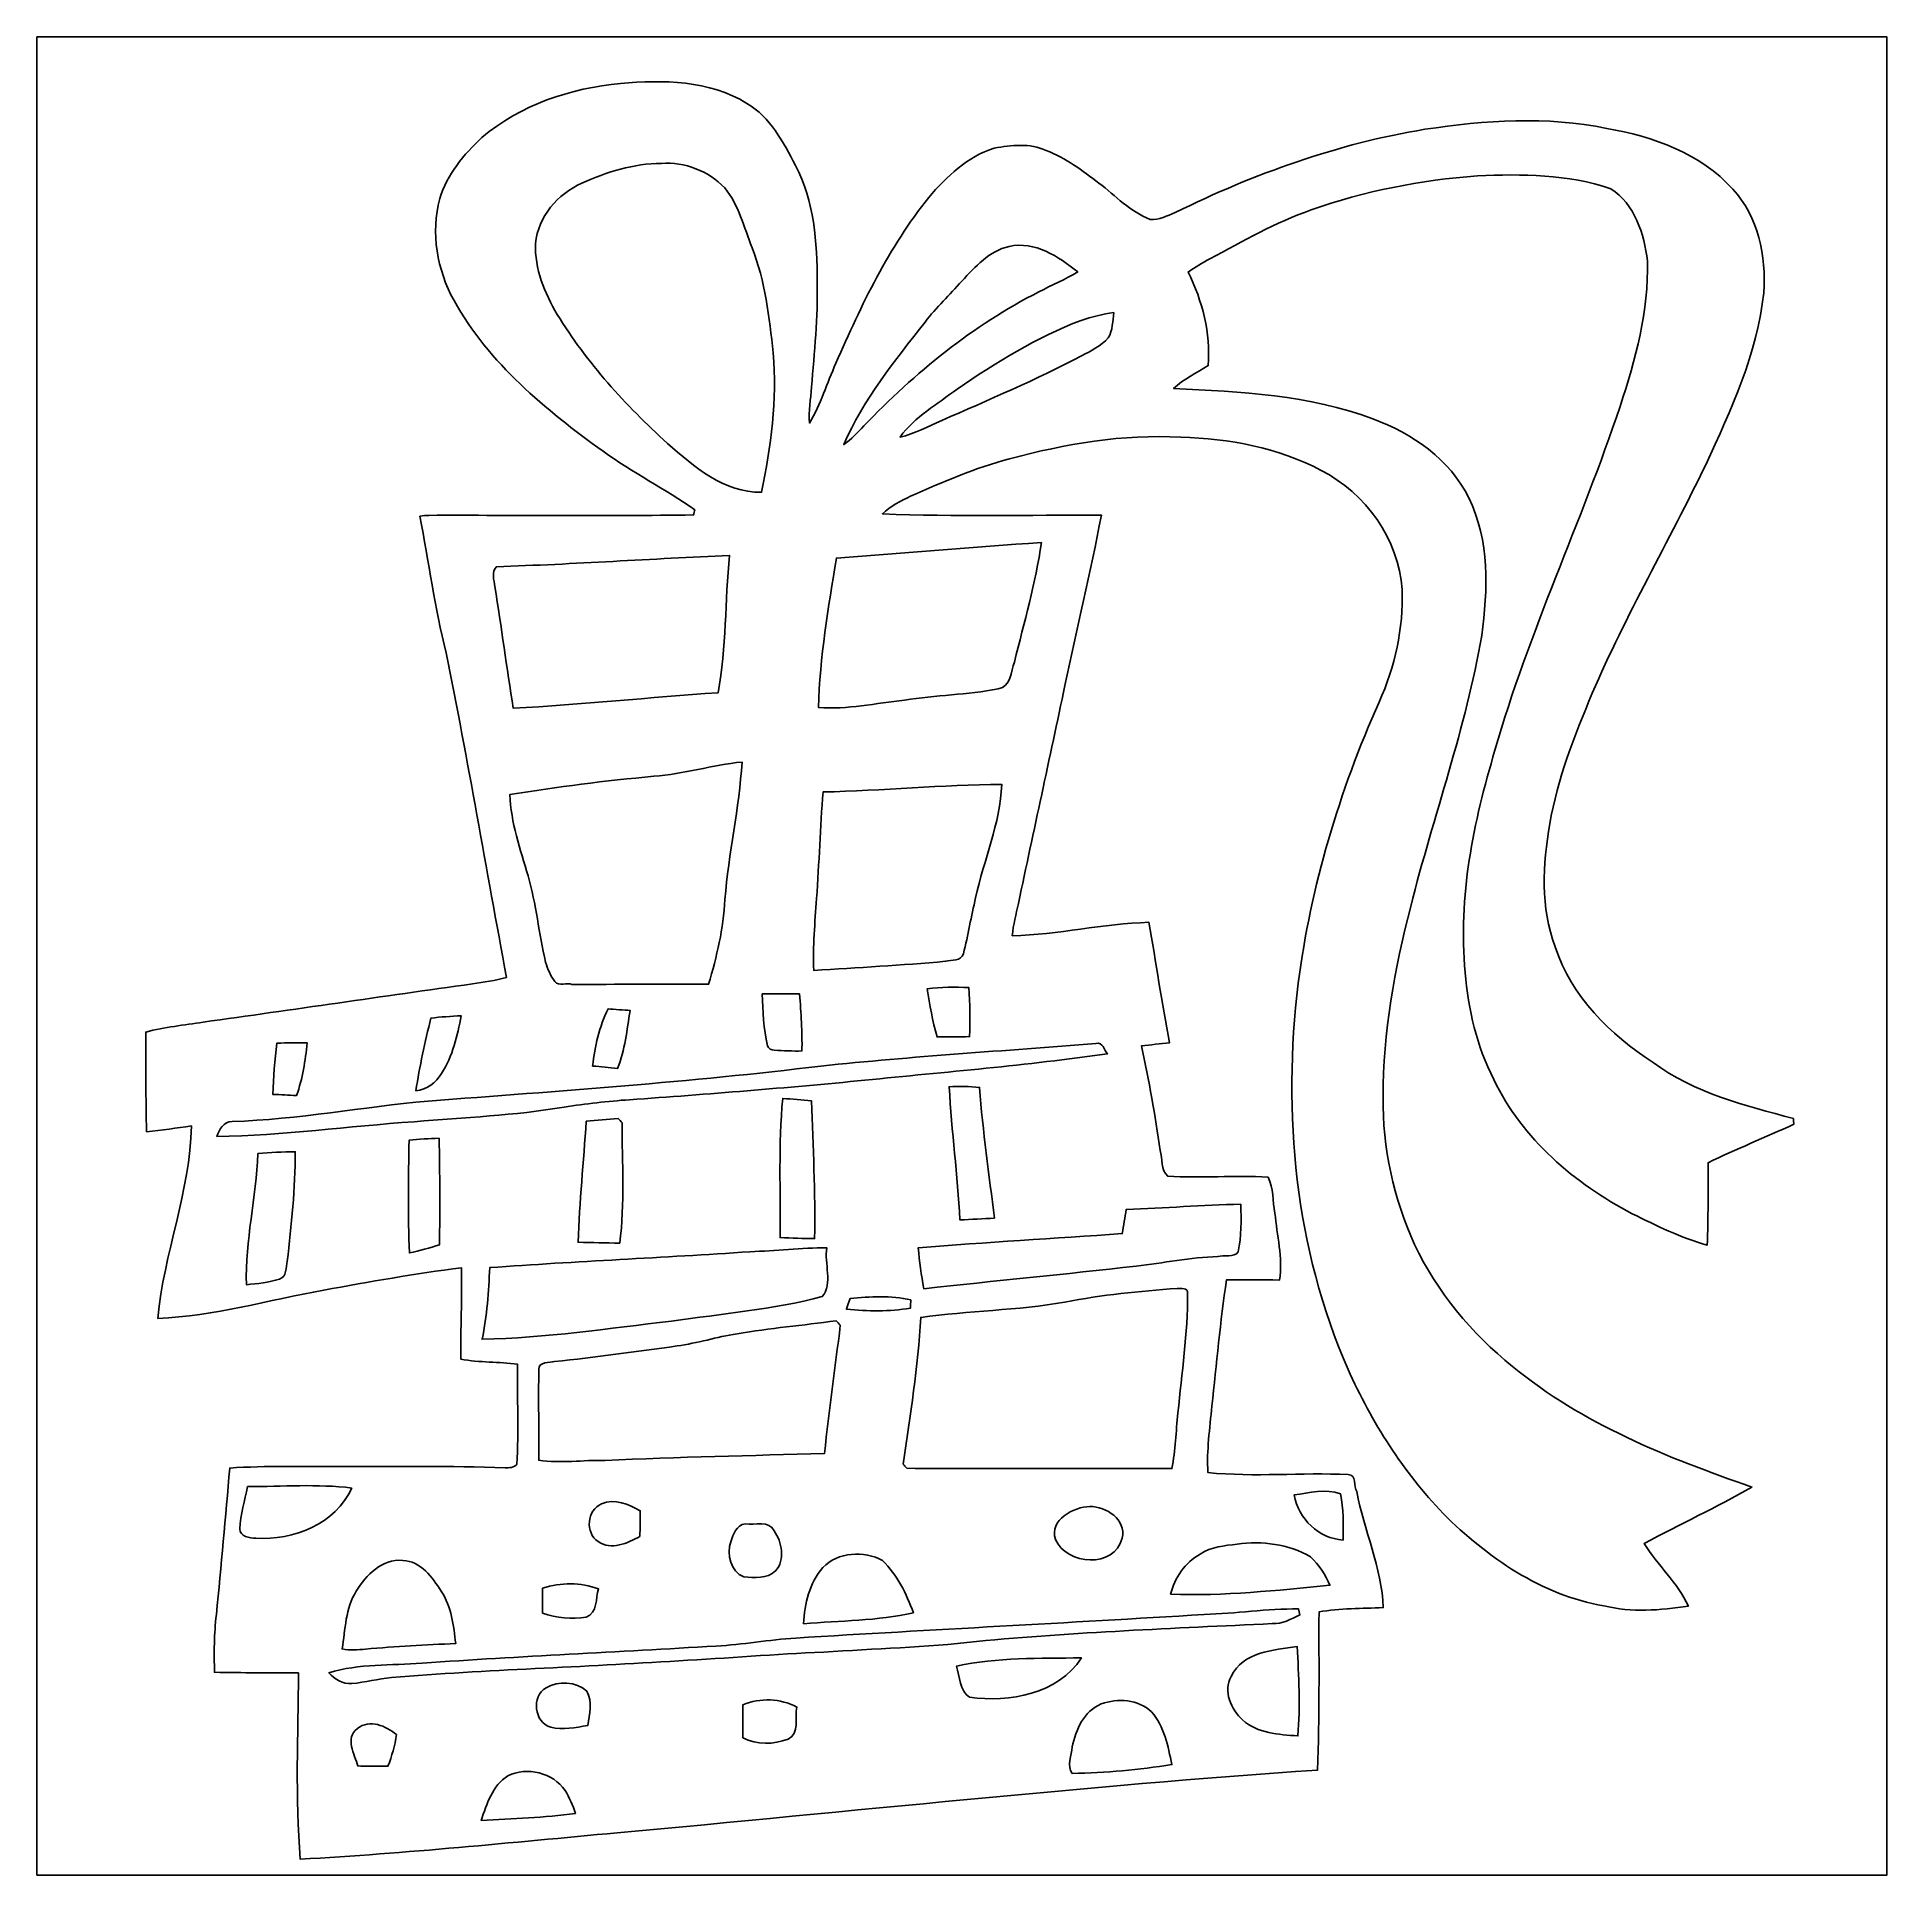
# Model space of a CAD drawing. Header units: centimetres. Extents: x -16.8 to 16.8, y -16.7 to 16.7.
import ezdxf

# ---------------------------------------------------------------- set-up
doc = ezdxf.new("R2010")
doc.units = ezdxf.units.CM
doc.header["$MEASUREMENT"] = 0
doc.layers.add('Layer 1', color=7, linetype='Continuous')

msp = doc.modelspace()

# ---------------------------------------------------------------- linework, layer by layer
at = {"layer": 'Layer 1', "color": 7}
for points, knots in [([(-16.77458, 16.66875), (-16.77458, 16.66875), (16.77458, 16.66875), (16.77458, 16.66875), (16.77458, 16.66875), (16.77458, 16.66875), (16.77458, -16.66875), (16.77458, -16.66875), (16.77458, -16.66875), (16.77458, -16.66875), (-16.77458, -16.66875), (-16.77458, -16.66875), (-16.77458, -16.66875), (-16.77458, -16.66875), (-16.77458, 16.66875), (-16.77458, 16.66875), (-16.77458, 16.66875), (-16.77458, 16.66875), (-16.77458, 16.66875), (-16.77458, 16.66875)], [0, 0, 0, 0, 0.16666667, 0.16666667, 0.16666667, 0.16666667, 0.33333333, 0.33333333, 0.33333333, 0.33333333, 0.5, 0.5, 0.5, 0.5, 0.66666667, 0.66666667, 0.66666667, 0.66666667, 1, 1, 1, 1]), ([(-6.1916, 15.82667), (-7.09577, 15.73671), (-8.00876, 15.44496), (-8.70479, 14.84277), (-8.70479, 14.84277), (-9.03746, 14.54044), (-9.33979, 14.17496), (-9.46961, 13.73752), (-9.46961, 13.73752), (-9.63859, 13.11628), (-9.51936, 12.44565), (-9.21209, 11.88826), (-9.21209, 11.88826), (-8.58026, 10.74667), (-7.54944, 9.90635), (-6.5091, 9.15423), (-6.5091, 9.15423), (-5.97182, 8.77394), (-5.38868, 8.4649), (-4.84434, 8.09519), (-4.84434, 8.09519), (-4.85034, 8.07156), (-4.86304, 8.02393), (-4.86904, 8.00029), (-4.86904, 8.00029), (-6.46853, 7.97666), (-8.06803, 7.99712), (-9.66752, 7.99253), (-9.66752, 7.99253), (-9.72256, 7.99183), (-9.77724, 7.98371), (-9.83192, 7.97701), (-9.83192, 7.97701), (-9.66858, 7.15186), (-9.56239, 6.31543), (-9.35355, 5.4991), (-9.35355, 5.4991), (-8.96091, 3.54259), (-8.62295, 1.57551), (-8.2617, -0.387), (-8.2617, -0.387), (-8.46208, -0.44732), (-8.67128, -0.47131), (-8.87695, -0.50553), (-8.87695, -0.50553), (-10.50502, -0.73378), (-12.13203, -0.9712), (-13.7601, -1.1998), (-13.7601, -1.1998), (-14.10829, -1.25201), (-14.4593, -1.29117), (-14.80114, -1.37866), (-14.80114, -1.37866), (-14.79903, -1.98191), (-14.80573, -2.58551), (-14.78598, -3.18876), (-14.78598, -3.18876), (-14.51363, -3.16477), (-14.24376, -3.11926), (-13.97318, -3.08116), (-13.97318, -3.08116), (-13.99293, -4.27284), (-14.48153, -5.39186), (-14.58207, -6.5726), (-14.58207, -6.5726), (-13.56007, -6.53662), (-12.57653, -6.23817), (-11.5757, -6.06072), (-11.5757, -6.06072), (-10.74561, -5.90868), (-9.91411, -5.76157), (-9.07697, -5.65573), (-9.07697, -5.65573), (-9.06674, -6.20713), (-9.09355, -6.75922), (-9.08932, -7.31097), (-9.08932, -7.31097), (-8.75065, -7.38011), (-8.40034, -7.35189), (-8.05921, -7.40622), (-8.05921, -7.40622), (-8.06697, -8.01017), (-8.04157, -8.61483), (-8.07085, -9.21879), (-8.07085, -9.21879), (-8.12341, -9.28194), (-8.20984, -9.28511), (-8.28534, -9.28264), (-8.28534, -9.28264), (-9.28017, -9.24207), (-10.27606, -9.26641), (-11.27125, -9.26042), (-11.27125, -9.26042), (-11.94082, -9.26289), (-12.61145, -9.24242), (-13.27997, -9.28758), (-13.27997, -9.28758), (-13.3544, -10.17446), (-13.43554, -11.06064), (-13.52197, -11.94611), (-13.52197, -11.94611), (-13.56219, -12.29325), (-13.56466, -12.64214), (-13.55584, -12.99139), (-13.55584, -12.99139), (-13.04854, -13.00339), (-12.54125, -12.9988), (-12.03396, -13.00268), (-12.03396, -13.00268), (-12.03854, -14.1284), (-12.09287, -15.25834), (-12.0015, -16.38194), (-12.0015, -16.38194), (-10.08239, -16.2754), (-8.16928, -16.08032), (-6.25546, -15.90322), (-6.25546, -15.90322), (-2.02177, -15.51869), (2.20592, -15.05691), (6.44737, -14.76446), (6.44737, -14.76446), (6.48652, -13.80949), (6.46994, -12.85346), (6.47453, -11.89814), (6.47453, -11.89814), (6.85835, -11.82793), (7.24958, -11.83428), (7.6387, -11.81947), (7.6387, -11.81947), (7.61612, -11.09063), (7.2898, -10.42141), (7.15962, -9.71232), (7.15962, -9.71232), (7.10177, -9.63295), (7.15786, -9.39941), (7.00299, -9.40611), (7.00299, -9.40611), (6.15597, -9.36484), (5.30437, -9.45444), (4.45946, -9.37048), (4.45946, -9.37048), (4.43124, -8.96796), (4.49897, -8.5658), (4.52896, -8.16504), (4.52896, -8.16504), (4.62351, -7.40128), (4.67678, -6.63152), (4.79919, -5.87163), (4.79919, -5.87163), (5.11881, -5.87304), (5.43842, -5.87446), (5.75839, -5.87693), (5.75839, -5.87693), (5.82224, -5.47264), (5.71112, -5.06483), (5.67514, -4.66266), (5.67514, -4.66266), (5.62927, -4.44853), (5.65256, -4.2104), (5.55131, -4.01108), (5.55131, -4.01108), (4.94489, -3.97616), (4.3367, -4.03296), (3.73027, -3.9938), (3.73027, -3.9938), (3.6001, -3.88126), (3.64243, -3.67559), (3.59269, -3.52707), (3.59269, -3.52707), (3.49991, -2.89172), (3.39584, -2.25778), (3.25367, -1.6316), (3.25367, -1.6316), (3.42371, -1.60973), (3.5941, -1.59244), (3.7652, -1.57304), (3.7652, -1.57304), (3.62091, -0.84843), (3.52002, -0.11642), (3.38984, 0.61066), (3.38984, 0.61066), (2.55834, 0.58773), (1.74413, 0.38664), (0.91228, 0.36795), (0.91228, 0.36795), (0.92922, 0.5655), (0.98107, 0.75706), (1.022, 0.95038), (1.022, 0.95038), (1.30281, 2.26942), (1.58715, 3.5881), (1.86761, 4.90749), (1.86761, 4.90749), (2.08562, 5.93796), (2.33116, 6.96277), (2.52765, 7.99782), (2.52765, 7.99782), (1.20403, 7.99924), (-0.12136, 7.96325), (-1.44427, 8.02005), (-1.44427, 8.02005), (-1.29434, 8.15622), (-1.11372, 8.25359), (-0.93133, 8.33896), (-0.93133, 8.33896), (-0.34643, 8.59719), (0.24201, 8.85402), (0.86219, 9.01771), (0.86219, 9.01771), (1.87219, 9.28934), (2.91924, 9.4682), (3.9684, 9.41105), (3.9684, 9.41105), (4.84364, 9.38636), (5.73299, 9.21738), (6.51298, 8.80816), (6.51298, 8.80816), (7.32437, 8.39188), (7.91774, 7.56391), (7.98195, 6.64457), (7.98195, 6.64457), (8.00488, 5.94536), (7.85636, 5.24157), (7.5625, 4.60692), (7.5625, 4.60692), (6.84495, 2.98415), (6.32319, 1.26788), (6.09882, -0.49495), (6.09882, -0.49495), (5.80637, -2.8515), (6.04202, -5.30966), (7.00017, -7.49723), (7.00017, -7.49723), (7.43021, -8.45361), (7.99924, -9.35355), (8.72561, -10.11308), (8.72561, -10.11308), (9.52676, -10.90859), (10.50466, -11.59122), (11.63743, -11.78595), (11.63743, -11.78595), (12.14226, -11.91154), (12.66366, -11.86886), (13.17202, -11.78983), (13.17202, -11.78983), (12.97764, -11.36438), (12.61039, -11.05217), (12.37333, -10.65318), (12.37333, -10.65318), (13.02103, -10.30781), (13.68813, -9.99949), (14.32384, -9.63189), (14.32384, -9.63189), (12.79066, -9.10202), (11.24761, -8.48642), (9.98361, -7.44326), (9.98361, -7.44326), (9.23996, -6.84777), (8.61519, -6.096), (8.20843, -5.23169), (8.20843, -5.23169), (7.82567, -4.39632), (7.62423, -3.47733), (7.63517, -2.55764), (7.63517, -2.55764), (7.63164, -1.38853), (7.84719, -0.23107), (8.13717, 0.89747), (8.13717, 0.89747), (8.54851, 2.54106), (9.14047, 4.1402), (9.42481, 5.81448), (9.42481, 5.81448), (9.53911, 6.64386), (9.57016, 7.5378), (9.19057, 8.30862), (9.19057, 8.30862), (8.84696, 9.00889), (8.16822, 9.48267), (7.44855, 9.74019), (7.44855, 9.74019), (6.29814, 10.18328), (5.05284, 10.23514), (3.83646, 10.29194), (3.83646, 10.29194), (4.02131, 10.46551), (4.25485, 10.5731), (4.46581, 10.70998), (4.46581, 10.70998), (4.50815, 11.30053), (4.36139, 11.87909), (4.10139, 12.40508), (4.10139, 12.40508), (4.23016, 12.4901), (4.36104, 12.57335), (4.49651, 12.64779), (4.49651, 12.64779), (5.09587, 12.96599), (5.68854, 13.30396), (6.32989, 13.53256), (6.32989, 13.53256), (7.29968, 13.87722), (8.32026, 14.07301), (9.34544, 14.14851), (9.34544, 14.14851), (10.15365, 14.18731), (10.99114, 14.18096), (11.76514, 13.91638), (11.76514, 13.91638), (12.19764, 13.64509), (12.37509, 13.08982), (12.42907, 12.60792), (12.42907, 12.60792), (12.45694, 11.7034), (12.21493, 10.81793), (11.93412, 9.96703), (11.93412, 9.96703), (11.23209, 7.86906), (10.27359, 5.86317), (9.66505, 3.73309), (9.66505, 3.73309), (9.27806, 2.43029), (8.99054, 1.06751), (9.12601, -0.29845), (9.12601, -0.29845), (9.17998, -0.96979), (9.33556, -1.64042), (9.64636, -2.2412), (9.64636, -2.2412), (10.15718, -3.31999), (11.11356, -4.12644), (12.15319, -4.67395), (12.15319, -4.67395), (12.59381, -4.89197), (13.03972, -5.11316), (13.51527, -5.24475), (13.51527, -5.24475), (13.53361, -4.74698), (13.52938, -4.24921), (13.52867, -3.75144), (13.52867, -3.75144), (14.03985, -3.50379), (14.56584, -3.28789), (15.08337, -3.05294), (15.08337, -3.05294), (15.08196, -3.02683), (15.07949, -2.97462), (15.07807, -2.94816), (15.07807, -2.94816), (14.19684, -2.70863), (13.27856, -2.48497), (12.53314, -1.93075), (12.53314, -1.93075), (11.75491, -1.42558), (11.04688, -0.73343), (10.75478, 0.16898), (10.75478, 0.16898), (10.49055, 0.87912), (10.53147, 1.65982), (10.65918, 2.39466), (10.65918, 2.39466), (10.79817, 3.21839), (11.11038, 3.99803), (11.42929, 4.76567), (11.42929, 4.76567), (12.04066, 6.18419), (12.81747, 7.52157), (13.48811, 8.91152), (13.48811, 8.91152), (13.94919, 9.90706), (14.4212, 10.92659), (14.53974, 12.03078), (14.53974, 12.03078), (14.58701, 12.694), (14.44378, 13.40838), (13.97847, 13.90791), (13.97847, 13.90791), (13.39462, 14.55737), (12.53525, 14.86606), (11.69458, 15.01034), (11.69458, 15.01034), (10.60662, 15.23753), (9.48443, 15.15604), (8.39329, 14.99482), (8.39329, 14.99482), (6.81672, 14.73412), (5.29837, 14.18943), (3.86786, 13.48528), (3.86786, 13.48528), (3.72216, 13.42566), (3.57576, 13.3477), (3.41312, 13.36111), (3.41312, 13.36111), (3.05117, 13.49728), (2.78412, 13.78867), (2.4832, 14.01868), (2.4832, 14.01868), (2.18334, 14.24481), (1.88066, 14.47941), (1.524, 14.60959), (1.524, 14.60959), (1.23049, 14.74893), (0.89394, 14.70554), (0.58526, 14.65509), (0.58526, 14.65509), (0.10301, 14.49846), (-0.27869, 14.13722), (-0.60149, 13.75939), (-0.60149, 13.75939), (-1.32539, 12.85769), (-1.82598, 11.80677), (-2.28635, 10.75302), (-2.28635, 10.75302), (-2.44616, 10.39072), (-2.5654, 10.00972), (-2.76296, 9.6647), (-2.76296, 9.6647), (-2.78624, 9.88272), (-2.74249, 10.10003), (-2.72909, 10.31734), (-2.72909, 10.31734), (-2.67476, 10.95163), (-2.61373, 11.58663), (-2.62502, 12.22375), (-2.62502, 12.22375), (-2.62714, 12.94236), (-2.67935, 13.6906), (-3.01696, 14.34006), (-3.01696, 14.34006), (-3.2445, 14.75916), (-3.47521, 15.21425), (-3.90102, 15.46472), (-3.90102, 15.46472), (-4.57941, 15.88382), (-5.42325, 15.89617), (-6.1916, 15.82667)], [0, 0, 0, 0, 0.00909091, 0.00909091, 0.00909091, 0.00909091, 0.01818182, 0.01818182, 0.01818182, 0.01818182, 0.02727273, 0.02727273, 0.02727273, 0.02727273, 0.03636364, 0.03636364, 0.03636364, 0.03636364, 0.04545455, 0.04545455, 0.04545455, 0.04545455, 0.05454545, 0.05454545, 0.05454545, 0.05454545, 0.06363636, 0.06363636, 0.06363636, 0.06363636, 0.07272727, 0.07272727, 0.07272727, 0.07272727, 0.08181818, 0.08181818, 0.08181818, 0.08181818, 0.09090909, 0.09090909, 0.09090909, 0.09090909, 0.1, 0.1, 0.1, 0.1, 0.10909091, 0.10909091, 0.10909091, 0.10909091, 0.11818182, 0.11818182, 0.11818182, 0.11818182, 0.12727273, 0.12727273, 0.12727273, 0.12727273, 0.13636364, 0.13636364, 0.13636364, 0.13636364, 0.14545455, 0.14545455, 0.14545455, 0.14545455, 0.15454545, 0.15454545, 0.15454545, 0.15454545, 0.16363636, 0.16363636, 0.16363636, 0.16363636, 0.17272727, 0.17272727, 0.17272727, 0.17272727, 0.18181818, 0.18181818, 0.18181818, 0.18181818, 0.19090909, 0.19090909, 0.19090909, 0.19090909, 0.2, 0.2, 0.2, 0.2, 0.20909091, 0.20909091, 0.20909091, 0.20909091, 0.21818182, 0.21818182, 0.21818182, 0.21818182, 0.22727273, 0.22727273, 0.22727273, 0.22727273, 0.23636364, 0.23636364, 0.23636364, 0.23636364, 0.24545455, 0.24545455, 0.24545455, 0.24545455, 0.25454545, 0.25454545, 0.25454545, 0.25454545, 0.26363636, 0.26363636, 0.26363636, 0.26363636, 0.27272727, 0.27272727, 0.27272727, 0.27272727, 0.28181818, 0.28181818, 0.28181818, 0.28181818, 0.29090909, 0.29090909, 0.29090909, 0.29090909, 0.3, 0.3, 0.3, 0.3, 0.30909091, 0.30909091, 0.30909091, 0.30909091, 0.31818182, 0.31818182, 0.31818182, 0.31818182, 0.32727273, 0.32727273, 0.32727273, 0.32727273, 0.33636364, 0.33636364, 0.33636364, 0.33636364, 0.34545455, 0.34545455, 0.34545455, 0.34545455, 0.35454545, 0.35454545, 0.35454545, 0.35454545, 0.36363636, 0.36363636, 0.36363636, 0.36363636, 0.37272727, 0.37272727, 0.37272727, 0.37272727, 0.38181818, 0.38181818, 0.38181818, 0.38181818, 0.39090909, 0.39090909, 0.39090909, 0.39090909, 0.4, 0.4, 0.4, 0.4, 0.40909091, 0.40909091, 0.40909091, 0.40909091, 0.41818182, 0.41818182, 0.41818182, 0.41818182, 0.42727273, 0.42727273, 0.42727273, 0.42727273, 0.43636364, 0.43636364, 0.43636364, 0.43636364, 0.44545455, 0.44545455, 0.44545455, 0.44545455, 0.45454545, 0.45454545, 0.45454545, 0.45454545, 0.46363636, 0.46363636, 0.46363636, 0.46363636, 0.47272727, 0.47272727, 0.47272727, 0.47272727, 0.48181818, 0.48181818, 0.48181818, 0.48181818, 0.49090909, 0.49090909, 0.49090909, 0.49090909, 0.5, 0.5, 0.5, 0.5, 0.50909091, 0.50909091, 0.50909091, 0.50909091, 0.51818182, 0.51818182, 0.51818182, 0.51818182, 0.52727273, 0.52727273, 0.52727273, 0.52727273, 0.53636364, 0.53636364, 0.53636364, 0.53636364, 0.54545455, 0.54545455, 0.54545455, 0.54545455, 0.55454545, 0.55454545, 0.55454545, 0.55454545, 0.56363636, 0.56363636, 0.56363636, 0.56363636, 0.57272727, 0.57272727, 0.57272727, 0.57272727, 0.58181818, 0.58181818, 0.58181818, 0.58181818, 0.59090909, 0.59090909, 0.59090909, 0.59090909, 0.6, 0.6, 0.6, 0.6, 0.60909091, 0.60909091, 0.60909091, 0.60909091, 0.61818182, 0.61818182, 0.61818182, 0.61818182, 0.62727273, 0.62727273, 0.62727273, 0.62727273, 0.63636364, 0.63636364, 0.63636364, 0.63636364, 0.64545455, 0.64545455, 0.64545455, 0.64545455, 0.65454545, 0.65454545, 0.65454545, 0.65454545, 0.66363636, 0.66363636, 0.66363636, 0.66363636, 0.67272727, 0.67272727, 0.67272727, 0.67272727, 0.68181818, 0.68181818, 0.68181818, 0.68181818, 0.69090909, 0.69090909, 0.69090909, 0.69090909, 0.7, 0.7, 0.7, 0.7, 0.70909091, 0.70909091, 0.70909091, 0.70909091, 0.71818182, 0.71818182, 0.71818182, 0.71818182, 0.72727273, 0.72727273, 0.72727273, 0.72727273, 0.73636364, 0.73636364, 0.73636364, 0.73636364, 0.74545455, 0.74545455, 0.74545455, 0.74545455, 0.75454545, 0.75454545, 0.75454545, 0.75454545, 0.76363636, 0.76363636, 0.76363636, 0.76363636, 0.77272727, 0.77272727, 0.77272727, 0.77272727, 0.78181818, 0.78181818, 0.78181818, 0.78181818, 0.79090909, 0.79090909, 0.79090909, 0.79090909, 0.8, 0.8, 0.8, 0.8, 0.80909091, 0.80909091, 0.80909091, 0.80909091, 0.81818182, 0.81818182, 0.81818182, 0.81818182, 0.82727273, 0.82727273, 0.82727273, 0.82727273, 0.83636364, 0.83636364, 0.83636364, 0.83636364, 0.84545455, 0.84545455, 0.84545455, 0.84545455, 0.85454545, 0.85454545, 0.85454545, 0.85454545, 0.86363636, 0.86363636, 0.86363636, 0.86363636, 0.87272727, 0.87272727, 0.87272727, 0.87272727, 0.88181818, 0.88181818, 0.88181818, 0.88181818, 0.89090909, 0.89090909, 0.89090909, 0.89090909, 0.9, 0.9, 0.9, 0.9, 0.90909091, 0.90909091, 0.90909091, 0.90909091, 0.91818182, 0.91818182, 0.91818182, 0.91818182, 0.92727273, 0.92727273, 0.92727273, 0.92727273, 0.93636364, 0.93636364, 0.93636364, 0.93636364, 0.94545455, 0.94545455, 0.94545455, 0.94545455, 0.95454545, 0.95454545, 0.95454545, 0.95454545, 0.96363636, 0.96363636, 0.96363636, 0.96363636, 0.97272727, 0.97272727, 0.97272727, 0.97272727, 0.98181818, 0.98181818, 0.98181818, 0.98181818, 1, 1, 1, 1]), ([(-6.89469, 14.01904), (-6.44102, 14.22012), (-5.95207, 14.37499), (-5.45077, 14.37569), (-5.45077, 14.37569), (-5.02955, 14.40497), (-4.59634, 14.23952), (-4.30389, 13.93472), (-4.30389, 13.93472), (-4.04742, 13.62146), (-3.95393, 13.21752), (-3.80788, 12.84746), (-3.80788, 12.84746), (-3.56729, 12.23821), (-3.49285, 11.58416), (-3.42547, 10.93788), (-3.42547, 10.93788), (-3.34892, 10.08944), (-3.46251, 9.23996), (-3.63432, 8.41022), (-3.63432, 8.41022), (-4.31976, 8.40493), (-4.85775, 8.87271), (-5.34353, 9.29675), (-5.34353, 9.29675), (-6.09953, 9.99137), (-6.80614, 10.75619), (-7.34025, 11.63743), (-7.34025, 11.63743), (-7.57202, 12.02549), (-7.74912, 12.46576), (-7.73501, 12.92437), (-7.73501, 12.92437), (-7.68703, 13.41085), (-7.32966, 13.82077), (-6.89469, 14.01904)], [0, 0, 0, 0, 0.1, 0.1, 0.1, 0.1, 0.2, 0.2, 0.2, 0.2, 0.3, 0.3, 0.3, 0.3, 0.4, 0.4, 0.4, 0.4, 0.5, 0.5, 0.5, 0.5, 0.6, 0.6, 0.6, 0.6, 0.7, 0.7, 0.7, 0.7, 0.8, 0.8, 0.8, 0.8, 1, 1, 1, 1]), ([(0.85266, 12.87074), (1.32786, 12.9727), (1.74766, 12.68659), (2.09797, 12.40755), (2.09797, 12.40755), (1.8729, 12.26961), (1.62772, 12.16836), (1.39382, 12.04666), (1.39382, 12.04666), (0.19685, 11.43847), (-0.85478, 10.57769), (-1.78153, 9.61319), (-1.78153, 9.61319), (-1.89512, 9.4929), (-2.00907, 9.37119), (-2.14383, 9.27488), (-2.14383, 9.27488), (-1.78682, 10.09438), (-1.21955, 10.80064), (-0.66993, 11.49914), (-0.66993, 11.49914), (-0.46708, 11.76443), (-0.2219, 11.99233), (-0.00106, 12.24209), (-0.00106, 12.24209), (0.23495, 12.50103), (0.49777, 12.78608), (0.85266, 12.87074)], [0, 0, 0, 0, 0.125, 0.125, 0.125, 0.125, 0.25, 0.25, 0.25, 0.25, 0.375, 0.375, 0.375, 0.375, 0.5, 0.5, 0.5, 0.5, 0.625, 0.625, 0.625, 0.625, 0.75, 0.75, 0.75, 0.75, 1, 1, 1, 1]), ([(2.15865, 11.52807), (2.35232, 11.59122), (2.55094, 11.64026), (2.75272, 11.6713), (2.75272, 11.6713), (2.7365, 11.51467), (2.73085, 11.34992), (2.65324, 11.20916), (2.65324, 11.20916), (2.51742, 11.06734), (2.33927, 10.97739), (2.16923, 10.88425), (2.16923, 10.88425), (1.34303, 10.45351), (0.48542, 10.08733), (-0.36795, 9.71409), (-0.36795, 9.71409), (-0.61771, 9.60967), (-0.85513, 9.46679), (-1.12324, 9.41317), (-1.12324, 9.41317), (-0.85266, 9.78182), (-0.44485, 10.00972), (-0.08855, 10.28347), (-0.08855, 10.28347), (0.62124, 10.7636), (1.35396, 11.22363), (2.15865, 11.52807)], [0, 0, 0, 0, 0.125, 0.125, 0.125, 0.125, 0.25, 0.25, 0.25, 0.25, 0.375, 0.375, 0.375, 0.375, 0.5, 0.5, 0.5, 0.5, 0.625, 0.625, 0.625, 0.625, 0.75, 0.75, 0.75, 0.75, 1, 1, 1, 1]), ([(-2.27753, 7.21783), (-1.03787, 7.30885), (0.20108, 7.41574), (1.44145, 7.49935), (1.44145, 7.49935), (1.3335, 6.76557), (1.12748, 6.0512), (0.95109, 5.33224), (0.95109, 5.33224), (0.88935, 5.1622), (0.88512, 4.8835), (0.65828, 4.84399), (0.65828, 4.84399), (0.09701, 4.73781), (-0.47801, 4.73146), (-1.04211, 4.64044), (-1.04211, 4.64044), (-1.55998, 4.58611), (-2.07927, 4.46793), (-2.60209, 4.50603), (-2.60209, 4.50603), (-2.57951, 5.41796), (-2.4257, 6.31966), (-2.27753, 7.21783)], [0, 0, 0, 0, 0.14285714, 0.14285714, 0.14285714, 0.14285714, 0.28571429, 0.28571429, 0.28571429, 0.28571429, 0.42857143, 0.42857143, 0.42857143, 0.42857143, 0.57142857, 0.57142857, 0.57142857, 0.57142857, 0.71428571, 0.71428571, 0.71428571, 0.71428571, 1, 1, 1, 1]), ([(-8.44338, 7.06155), (-7.03298, 7.10565), (-5.62434, 7.20513), (-4.21499, 7.26581), (-4.21499, 7.26581), (-4.30142, 6.43749), (-4.26685, 5.59682), (-4.42313, 4.77626), (-4.42313, 4.77626), (-5.66173, 4.68806), (-6.89786, 4.56353), (-8.13788, 4.49263), (-8.13788, 4.49263), (-8.25712, 5.22746), (-8.35131, 5.96618), (-8.47231, 6.70101), (-8.47231, 6.70101), (-8.48078, 6.8139), (-8.54322, 6.96701), (-8.44338, 7.06155)], [0, 0, 0, 0, 0.16666667, 0.16666667, 0.16666667, 0.16666667, 0.33333333, 0.33333333, 0.33333333, 0.33333333, 0.5, 0.5, 0.5, 0.5, 0.66666667, 0.66666667, 0.66666667, 0.66666667, 1, 1, 1, 1]), ([(-5.58976, 3.25896), (-5.0486, 3.29671), (-4.5279, 3.46639), (-3.98815, 3.51825), (-3.98815, 3.51825), (-4.04107, 2.68146), (-4.23228, 1.8602), (-4.29824, 1.02447), (-4.29824, 1.02447), (-4.32541, 0.50059), (-4.44641, -0.01164), (-4.59564, -0.51259), (-4.59564, -0.51259), (-5.42184, -0.50871), (-6.24805, -0.514), (-7.07425, -0.51611), (-7.07425, -0.51611), (-7.15645, -0.46884), (-7.31414, -0.56198), (-7.38117, -0.46496), (-7.38117, -0.46496), (-7.45737, -0.35736), (-7.52016, -0.23813), (-7.5505, -0.10936), (-7.5505, -0.10936), (-7.67292, 0.40781), (-7.72266, 0.94051), (-7.86836, 1.45274), (-7.86836, 1.45274), (-8.01511, 1.93499), (-8.17845, 2.42147), (-8.20103, 2.92911), (-8.20103, 2.92911), (-7.33425, 3.06634), (-6.46395, 3.18206), (-5.58976, 3.25896)], [0, 0, 0, 0, 0.1, 0.1, 0.1, 0.1, 0.2, 0.2, 0.2, 0.2, 0.3, 0.3, 0.3, 0.3, 0.4, 0.4, 0.4, 0.4, 0.5, 0.5, 0.5, 0.5, 0.6, 0.6, 0.6, 0.6, 0.7, 0.7, 0.7, 0.7, 0.8, 0.8, 0.8, 0.8, 1, 1, 1, 1]), ([(-2.5206, 2.97497), (-1.43933, 3.00038), (-0.3616, 3.10444), (0.72037, 3.11221), (0.72037, 3.11221), (0.69391, 2.40101), (0.39511, 1.74343), (0.24765, 1.05586), (0.24765, 1.05586), (0.16545, 0.71931), (0.11183, 0.37606), (0.02469, 0.04092), (0.02469, 0.04092), (-0.01129, -0.09772), (-0.19332, -0.0695), (-0.29774, -0.09596), (-0.29774, -0.09596), (-1.09326, -0.16863), (-1.89159, -0.21167), (-2.68923, -0.2607), (-2.68923, -0.2607), (-2.70792, 0.17427), (-2.66665, 0.60819), (-2.63807, 1.04211), (-2.63807, 1.04211), (-2.59009, 1.68593), (-2.56999, 2.33116), (-2.5206, 2.97497)], [0, 0, 0, 0, 0.125, 0.125, 0.125, 0.125, 0.25, 0.25, 0.25, 0.25, 0.375, 0.375, 0.375, 0.375, 0.5, 0.5, 0.5, 0.5, 0.625, 0.625, 0.625, 0.625, 0.75, 0.75, 0.75, 0.75, 1, 1, 1, 1]), ([(-0.63041, -0.59408), (-0.38029, -0.56021), (-0.12629, -0.56339), (0.12559, -0.57185), (0.12559, -0.57185), (0.14041, -0.86854), (0.15028, -1.16558), (0.13829, -1.46297), (0.13829, -1.46297), (-0.05927, -1.46368), (-0.25647, -1.46473), (-0.45332, -1.4665), (-0.45332, -1.4665), (-0.53411, -1.18039), (-0.58385, -0.88724), (-0.63041, -0.59408)], [0, 0, 0, 0, 0.2, 0.2, 0.2, 0.2, 0.4, 0.4, 0.4, 0.4, 0.6, 0.6, 0.6, 0.6, 1, 1, 1, 1]), ([(-6.41809, -0.96026), (-6.3186, -0.96696), (-6.11893, -0.98072), (-6.01909, -0.98743), (-6.01909, -0.98743), (-6.07624, -1.34126), (-6.11011, -1.70568), (-6.24628, -2.04011), (-6.24628, -2.04011), (-6.39763, -2.02459), (-6.54826, -2.01119), (-6.69925, -1.99531), (-6.69925, -1.99531), (-6.65656, -1.63971), (-6.58001, -1.28199), (-6.41809, -0.96026)], [0, 0, 0, 0, 0.2, 0.2, 0.2, 0.2, 0.4, 0.4, 0.4, 0.4, 0.6, 0.6, 0.6, 0.6, 1, 1, 1, 1]), ([(-3.62126, -0.68756), (-3.39584, -0.68756), (-3.17006, -0.68792), (-2.94428, -0.68827), (-2.94428, -0.68827), (-2.91853, -1.03223), (-2.89595, -1.3776), (-2.90266, -1.72297), (-2.90266, -1.72297), (-3.07023, -1.72508), (-3.2385, -1.71979), (-3.40501, -1.70921), (-3.40501, -1.70921), (-3.45899, -1.70921), (-3.51014, -1.67781), (-3.52813, -1.62666), (-3.52813, -1.62666), (-3.60221, -1.31904), (-3.60715, -1.00154), (-3.62126, -0.68756)], [0, 0, 0, 0, 0.16666667, 0.16666667, 0.16666667, 0.16666667, 0.33333333, 0.33333333, 0.33333333, 0.33333333, 0.5, 0.5, 0.5, 0.5, 0.66666667, 0.66666667, 0.66666667, 0.66666667, 1, 1, 1, 1]), ([(-9.63189, -1.12571), (-9.44915, -1.10666), (-9.26606, -1.09185), (-9.08262, -1.08268), (-9.08262, -1.08268), (-9.14859, -1.44674), (-9.23678, -1.81786), (-9.43751, -2.13325), (-9.43751, -2.13325), (-9.54052, -2.29976), (-9.70492, -2.41829), (-9.90212, -2.4451), (-9.90212, -2.4451), (-9.83827, -2.00025), (-9.73667, -1.5621), (-9.63189, -1.12571)], [0, 0, 0, 0, 0.2, 0.2, 0.2, 0.2, 0.4, 0.4, 0.4, 0.4, 0.6, 0.6, 0.6, 0.6, 1, 1, 1, 1]), ([(2.43134, -1.58644), (2.54952, -1.55928), (2.58198, -1.7018), (2.6356, -1.77588), (2.6356, -1.77588), (1.17546, -1.98191), (-0.29563, -2.10397), (-1.76248, -2.25354), (-1.76248, -2.25354), (-3.18382, -2.39078), (-4.60657, -2.5086), (-6.03109, -2.60668), (-6.03109, -2.60668), (-6.42655, -2.63419), (-6.82061, -2.68005), (-7.21289, -2.73967), (-7.21289, -2.73967), (-8.11142, -2.89701), (-9.02547, -2.92312), (-9.93211, -3.00708), (-9.93211, -3.00708), (-11.12591, -3.08645), (-12.31406, -3.25614), (-13.51139, -3.27484), (-13.51139, -3.27484), (-13.4747, -3.14254), (-13.3858, -3.0039), (-13.23234, -3.00284), (-13.23234, -3.00284), (-12.04101, -2.96228), (-10.86732, -2.74002), (-9.68234, -2.63137), (-9.68234, -2.63137), (-7.30497, -2.44898), (-4.92443, -2.28847), (-2.55764, -1.99531), (-2.55764, -1.99531), (-0.89782, -1.82174), (0.76835, -1.7205), (2.43134, -1.58644)], [0, 0, 0, 0, 0.09090909, 0.09090909, 0.09090909, 0.09090909, 0.18181818, 0.18181818, 0.18181818, 0.18181818, 0.27272727, 0.27272727, 0.27272727, 0.27272727, 0.36363636, 0.36363636, 0.36363636, 0.36363636, 0.45454545, 0.45454545, 0.45454545, 0.45454545, 0.54545455, 0.54545455, 0.54545455, 0.54545455, 0.63636364, 0.63636364, 0.63636364, 0.63636364, 0.72727273, 0.72727273, 0.72727273, 0.72727273, 0.81818182, 0.81818182, 0.81818182, 0.81818182, 1, 1, 1, 1]), ([(-12.42448, -1.58009), (-12.24104, -1.57692), (-12.05724, -1.57268), (-11.87344, -1.57762), (-11.87344, -1.57762), (-11.91084, -1.899), (-11.9567, -2.22356), (-12.06676, -2.52977), (-12.06676, -2.52977), (-12.21105, -2.52307), (-12.35498, -2.51672), (-12.49892, -2.51001), (-12.49892, -2.51001), (-12.48833, -2.19886), (-12.46505, -1.88842), (-12.42448, -1.58009)], [0, 0, 0, 0, 0.2, 0.2, 0.2, 0.2, 0.4, 0.4, 0.4, 0.4, 0.6, 0.6, 0.6, 0.6, 1, 1, 1, 1]), ([(-3.25049, -2.5841), (-3.07728, -2.59539), (-2.90301, -2.60738), (-2.73015, -2.62537), (-2.73015, -2.62537), (-2.69946, -3.45828), (-2.65818, -4.29189), (-2.673, -5.12551), (-2.673, -5.12551), (-2.88149, -5.12233), (-3.08963, -5.11704), (-3.29777, -5.10716), (-3.29777, -5.10716), (-3.28824, -4.26649), (-3.33199, -3.42194), (-3.25049, -2.5841)], [0, 0, 0, 0, 0.2, 0.2, 0.2, 0.2, 0.4, 0.4, 0.4, 0.4, 0.6, 0.6, 0.6, 0.6, 1, 1, 1, 1]), ([(-0.23319, -2.37137), (-0.04974, -2.35867), (0.13476, -2.36432), (0.31785, -2.38478), (0.31785, -2.38478), (0.37712, -3.17818), (0.49177, -3.96558), (0.58773, -4.75509), (0.58773, -4.75509), (0.37959, -4.76779), (0.1711, -4.77767), (-0.03669, -4.78684), (-0.03669, -4.78684), (-0.08184, -3.98039), (-0.18521, -3.17782), (-0.23319, -2.37137)], [0, 0, 0, 0, 0.2, 0.2, 0.2, 0.2, 0.4, 0.4, 0.4, 0.4, 0.6, 0.6, 0.6, 0.6, 1, 1, 1, 1]), ([(-6.8139, -2.99791), (-6.62058, -2.98238), (-6.42761, -2.96404), (-6.23464, -2.9464), (-6.23464, -2.9464), (-6.2103, -2.97251), (-6.18561, -2.99896), (-6.16126, -3.02578), (-6.16126, -3.02578), (-6.16903, -3.75214), (-6.11046, -4.48592), (-6.20713, -5.20841), (-6.20713, -5.20841), (-6.45866, -5.20382), (-6.70983, -5.19853), (-6.96101, -5.19112), (-6.96101, -5.19112), (-6.93526, -4.45911), (-6.8647, -3.72886), (-6.8139, -2.99791)], [0, 0, 0, 0, 0.16666667, 0.16666667, 0.16666667, 0.16666667, 0.33333333, 0.33333333, 0.33333333, 0.33333333, 0.5, 0.5, 0.5, 0.5, 0.66666667, 0.66666667, 0.66666667, 0.66666667, 1, 1, 1, 1]), ([(-10.027, -3.34222), (-9.84673, -3.32105), (-9.66541, -3.31364), (-9.48408, -3.30482), (-9.48408, -3.30482), (-9.46503, -3.94864), (-9.47067, -4.59281), (-9.47349, -5.23699), (-9.47349, -5.23699), (-9.65518, -5.29061), (-9.83509, -5.35199), (-10.02171, -5.38692), (-10.02171, -5.38692), (-10.04605, -4.70535), (-10.04217, -4.02343), (-10.027, -3.34222)], [0, 0, 0, 0, 0.2, 0.2, 0.2, 0.2, 0.4, 0.4, 0.4, 0.4, 0.6, 0.6, 0.6, 0.6, 1, 1, 1, 1]), ([(-12.7695, -3.58281), (-12.54407, -3.56059), (-12.31759, -3.55318), (-12.09111, -3.55036), (-12.09111, -3.55036), (-12.09146, -4.21569), (-12.16025, -4.87856), (-12.23645, -5.53861), (-12.23645, -5.53861), (-12.26855, -5.63527), (-12.23963, -5.82471), (-12.37615, -5.86034), (-12.37615, -5.86034), (-12.56912, -5.9249), (-12.77514, -5.94148), (-12.97693, -5.96159), (-12.97693, -5.96159), (-13.00304, -5.16184), (-12.79701, -4.37938), (-12.7695, -3.58281)], [0, 0, 0, 0, 0.16666667, 0.16666667, 0.16666667, 0.16666667, 0.33333333, 0.33333333, 0.33333333, 0.33333333, 0.5, 0.5, 0.5, 0.5, 0.66666667, 0.66666667, 0.66666667, 0.66666667, 1, 1, 1, 1]), ([(2.97921, -4.5974), (3.67171, -4.5787), (4.36139, -4.50779), (5.05425, -4.50391), (5.05425, -4.50391), (5.06624, -4.79178), (5.06659, -5.08141), (5.01086, -5.3654), (5.01086, -5.3654), (4.92831, -5.47687), (4.75086, -5.42114), (4.63973, -5.45218), (4.63973, -5.45218), (4.13949, -5.46029), (3.65125, -5.57424), (3.1556, -5.62434), (3.1556, -5.62434), (1.8736, -5.77003), (0.58914, -5.89421), (-0.69356, -6.03391), (-0.69356, -6.03391), (-0.73625, -5.78767), (-0.77294, -5.54073), (-0.79199, -5.29167), (-0.79199, -5.29167), (0.43991, -5.19324), (1.67428, -5.12233), (2.90724, -5.03626), (2.90724, -5.03626), (2.93017, -4.8895), (2.95275, -4.7431), (2.97921, -4.5974)], [0, 0, 0, 0, 0.11111111, 0.11111111, 0.11111111, 0.11111111, 0.22222222, 0.22222222, 0.22222222, 0.22222222, 0.33333333, 0.33333333, 0.33333333, 0.33333333, 0.44444444, 0.44444444, 0.44444444, 0.44444444, 0.55555556, 0.55555556, 0.55555556, 0.55555556, 0.66666667, 0.66666667, 0.66666667, 0.66666667, 0.77777778, 0.77777778, 0.77777778, 0.77777778, 1, 1, 1, 1]), ([(-3.84669, -5.36399), (-3.38067, -5.34741), (-2.91536, -5.29237), (-2.44863, -5.29343), (-2.44863, -5.29343), (-2.50543, -5.5693), (-2.33504, -5.94501), (-2.53365, -6.17643), (-2.53365, -6.17643), (-3.42759, -6.41456), (-4.35539, -6.48935), (-5.26874, -6.62199), (-5.26874, -6.62199), (-6.41068, -6.75252), (-7.55191, -6.92997), (-8.70232, -6.95254), (-8.70232, -6.95254), (-8.61272, -6.52463), (-8.58555, -6.08789), (-8.56333, -5.65256), (-8.56333, -5.65256), (-6.99241, -5.53826), (-5.41831, -5.47123), (-3.84669, -5.36399)], [0, 0, 0, 0, 0.14285714, 0.14285714, 0.14285714, 0.14285714, 0.28571429, 0.28571429, 0.28571429, 0.28571429, 0.42857143, 0.42857143, 0.42857143, 0.42857143, 0.57142857, 0.57142857, 0.57142857, 0.57142857, 0.71428571, 0.71428571, 0.71428571, 0.71428571, 1, 1, 1, 1]), ([(1.8669, -6.27662), (2.53824, -6.14821), (3.2191, -6.07766), (3.90031, -6.03003), (3.90031, -6.03003), (3.97228, -6.03391), (4.10139, -6.01274), (4.09081, -6.11999), (4.09081, -6.11999), (4.09469, -6.84601), (3.98427, -7.56567), (3.91689, -8.28746), (3.91689, -8.28746), (3.87773, -8.62365), (3.87456, -8.96479), (3.80541, -9.29746), (3.80541, -9.29746), (2.2038, -9.29146), (0.60219, -9.30134), (-0.99907, -9.29217), (-0.99907, -9.29217), (-1.0227, -9.26677), (-1.04599, -9.24137), (-1.06927, -9.21667), (-1.06927, -9.21667), (-0.93592, -8.33296), (-0.79657, -7.4489), (-0.74824, -6.55567), (-0.74824, -6.55567), (0.11994, -6.43114), (1.00224, -6.43255), (1.8669, -6.27662)], [0, 0, 0, 0, 0.11111111, 0.11111111, 0.11111111, 0.11111111, 0.22222222, 0.22222222, 0.22222222, 0.22222222, 0.33333333, 0.33333333, 0.33333333, 0.33333333, 0.44444444, 0.44444444, 0.44444444, 0.44444444, 0.55555556, 0.55555556, 0.55555556, 0.55555556, 0.66666667, 0.66666667, 0.66666667, 0.66666667, 0.77777778, 0.77777778, 0.77777778, 0.77777778, 1, 1, 1, 1]), ([(-2.02988, -6.21383), (-1.66688, -6.17784), (-1.28834, -6.15244), (-0.92922, -6.23676), (-0.92922, -6.23676), (-0.93028, -6.27415), (-0.93239, -6.34859), (-0.93345, -6.38563), (-0.93345, -6.38563), (-1.31692, -6.4516), (-1.70956, -6.44208), (-2.0955, -6.40786), (-2.0955, -6.40786), (-2.07892, -6.35917), (-2.04611, -6.26251), (-2.02988, -6.21383)], [0, 0, 0, 0, 0.2, 0.2, 0.2, 0.2, 0.4, 0.4, 0.4, 0.4, 0.6, 0.6, 0.6, 0.6, 1, 1, 1, 1]), ([(-4.07988, -6.85341), (-3.48509, -6.74723), (-2.88184, -6.70348), (-2.28494, -6.61494), (-2.28494, -6.61494), (-2.25884, -6.64139), (-2.23308, -6.66785), (-2.20698, -6.69502), (-2.20698, -6.69502), (-2.2987, -7.47077), (-2.41829, -8.24336), (-2.49202, -9.02123), (-2.49202, -9.02123), (-3.81882, -9.06357), (-5.14668, -9.0872), (-6.47312, -9.14964), (-6.47312, -9.14964), (-6.87282, -9.14082), (-7.27781, -9.20397), (-7.67539, -9.14471), (-7.67539, -9.14471), (-7.66868, -8.59472), (-7.68703, -8.04439), (-7.67186, -7.49476), (-7.67186, -7.49476), (-7.68562, -7.35542), (-7.46548, -7.37553), (-7.39211, -7.35542), (-7.39211, -7.35542), (-6.6481, -7.28063), (-5.90762, -7.1755), (-5.16678, -7.07355), (-5.16678, -7.07355), (-4.80025, -7.02098), (-4.44571, -6.90986), (-4.07988, -6.85341)], [0, 0, 0, 0, 0.1, 0.1, 0.1, 0.1, 0.2, 0.2, 0.2, 0.2, 0.3, 0.3, 0.3, 0.3, 0.4, 0.4, 0.4, 0.4, 0.5, 0.5, 0.5, 0.5, 0.6, 0.6, 0.6, 0.6, 0.7, 0.7, 0.7, 0.7, 0.8, 0.8, 0.8, 0.8, 1, 1, 1, 1]), ([(-12.95471, -9.62448), (-12.32606, -9.62272), (-11.69141, -9.57298), (-11.06558, -9.64953), (-11.06558, -9.64953), (-11.35909, -10.30534), (-12.12462, -10.60556), (-12.80583, -10.55758), (-12.80583, -10.55758), (-12.91837, -10.56217), (-13.09405, -10.53289), (-13.09546, -10.38719), (-13.09546, -10.38719), (-13.08629, -10.1279), (-13.00692, -9.87637), (-12.95471, -9.62448)], [0, 0, 0, 0, 0.2, 0.2, 0.2, 0.2, 0.4, 0.4, 0.4, 0.4, 0.6, 0.6, 0.6, 0.6, 1, 1, 1, 1]), ([(6.0258, -9.77618), (6.29779, -9.73702), (6.59765, -9.65447), (6.86223, -9.75431), (6.86223, -9.75431), (6.92467, -10.02806), (6.9155, -10.31275), (6.91162, -10.59251), (6.91162, -10.59251), (6.46818, -10.56605), (6.10023, -10.20868), (6.0258, -9.77618)], [0, 0, 0, 0, 0.25, 0.25, 0.25, 0.25, 0.5, 0.5, 0.5, 0.5, 1, 1, 1, 1]), ([(-6.53486, -9.93846), (-6.29426, -9.83262), (-6.0452, -9.94833), (-5.83424, -10.06263), (-5.83424, -10.06263), (-5.83706, -10.21644), (-5.83883, -10.37308), (-5.84059, -10.5283), (-5.84059, -10.5283), (-6.0639, -10.64683), (-6.3627, -10.78724), (-6.59624, -10.61932), (-6.59624, -10.61932), (-6.84036, -10.46939), (-6.80367, -10.04147), (-6.53486, -9.93846)], [0, 0, 0, 0, 0.2, 0.2, 0.2, 0.2, 0.4, 0.4, 0.4, 0.4, 0.6, 0.6, 0.6, 0.6, 1, 1, 1, 1]), ([(2.31846, -9.98396), (2.6162, -9.98537), (2.98203, -10.21962), (2.90618, -10.56005), (2.90618, -10.56005), (2.76154, -11.11462), (1.90747, -11.04688), (1.69369, -10.58298), (1.69369, -10.58298), (1.57974, -10.22667), (2.02142, -9.99208), (2.31846, -9.98396)], [0, 0, 0, 0, 0.25, 0.25, 0.25, 0.25, 0.5, 0.5, 0.5, 0.5, 1, 1, 1, 1]), ([(-3.92783, -10.30182), (-3.76026, -10.32581), (-3.49462, -10.22844), (-3.40572, -10.42599), (-3.40572, -10.42599), (-3.26813, -10.63272), (-3.19828, -10.95163), (-3.38208, -11.15236), (-3.38208, -11.15236), (-3.52884, -11.30053), (-3.77119, -11.27301), (-3.95781, -11.26031), (-3.95781, -11.26031), (-4.20088, -11.16683), (-4.26261, -10.85286), (-4.19382, -10.62426), (-4.19382, -10.62426), (-4.15114, -10.49161), (-4.09081, -10.31593), (-3.92783, -10.30182)], [0, 0, 0, 0, 0.16666667, 0.16666667, 0.16666667, 0.16666667, 0.33333333, 0.33333333, 0.33333333, 0.33333333, 0.5, 0.5, 0.5, 0.5, 0.66666667, 0.66666667, 0.66666667, 0.66666667, 1, 1, 1, 1]), ([(4.9911, -10.668), (5.44195, -10.60485), (5.92243, -10.66729), (6.32001, -10.89731), (6.32001, -10.89731), (6.47488, -11.03947), (6.58777, -11.22327), (6.6735, -11.41448), (6.6735, -11.41448), (5.71359, -11.50726), (4.74945, -11.60921), (3.78389, -11.57746), (3.78389, -11.57746), (3.86045, -11.27866), (4.04354, -10.99397), (4.32117, -10.84827), (4.32117, -10.84827), (4.51838, -10.71421), (4.76144, -10.69516), (4.9911, -10.668)], [0, 0, 0, 0, 0.16666667, 0.16666667, 0.16666667, 0.16666667, 0.33333333, 0.33333333, 0.33333333, 0.33333333, 0.5, 0.5, 0.5, 0.5, 0.66666667, 0.66666667, 0.66666667, 0.66666667, 1, 1, 1, 1]), ([(-10.98479, -11.52066), (-10.80982, -11.22468), (-10.51595, -10.93294), (-10.14271, -10.96292), (-10.14271, -10.96292), (-9.81463, -10.97315), (-9.60226, -11.2716), (-9.44386, -11.52243), (-9.44386, -11.52243), (-9.26042, -11.805), (-9.21808, -12.14437), (-9.18175, -12.4714), (-9.18175, -12.4714), (-9.72679, -12.48974), (-10.27113, -12.52502), (-10.8144, -12.57124), (-10.8144, -12.57124), (-10.95622, -12.58499), (-11.10015, -12.59487), (-11.24091, -12.56947), (-11.24091, -12.56947), (-11.18341, -12.21493), (-11.18306, -11.83393), (-10.98479, -11.52066)], [0, 0, 0, 0, 0.14285714, 0.14285714, 0.14285714, 0.14285714, 0.28571429, 0.28571429, 0.28571429, 0.28571429, 0.42857143, 0.42857143, 0.42857143, 0.42857143, 0.57142857, 0.57142857, 0.57142857, 0.57142857, 0.71428571, 0.71428571, 0.71428571, 0.71428571, 1, 1, 1, 1]), ([(-2.52448, -11.0931), (-2.25601, -10.81088), (-1.76989, -10.77842), (-1.4411, -10.9661), (-1.4411, -10.9661), (-1.17122, -11.22292), (-1.01177, -11.56829), (-0.88018, -11.91119), (-0.88018, -11.91119), (-1.53317, -12.06182), (-2.20874, -12.05512), (-2.87373, -12.11051), (-2.87373, -12.11051), (-2.85891, -11.74679), (-2.76543, -11.37532), (-2.52448, -11.0931)], [0, 0, 0, 0, 0.2, 0.2, 0.2, 0.2, 0.4, 0.4, 0.4, 0.4, 0.6, 0.6, 0.6, 0.6, 1, 1, 1, 1]), ([(-7.60448, -11.46739), (-7.27463, -11.3605), (-6.91656, -11.35486), (-6.5913, -11.48009), (-6.5913, -11.48009), (-6.64492, -11.64731), (-6.60823, -11.91789), (-6.81355, -11.98986), (-6.81355, -11.98986), (-7.07743, -12.04207), (-7.35154, -12.00115), (-7.60518, -11.91824), (-7.60518, -11.91824), (-7.60483, -11.76761), (-7.60483, -11.61697), (-7.60448, -11.46739)], [0, 0, 0, 0, 0.2, 0.2, 0.2, 0.2, 0.4, 0.4, 0.4, 0.4, 0.6, 0.6, 0.6, 0.6, 1, 1, 1, 1]), ([(4.39208, -11.94329), (4.96323, -11.92495), (5.5305, -11.83816), (6.1027, -11.84134), (6.1027, -11.84134), (6.10941, -11.86886), (6.12211, -11.92354), (6.12846, -11.95105), (6.12846, -11.95105), (5.96865, -12.02443), (5.8106, -12.1218), (5.62681, -12.10839), (5.62681, -12.10839), (3.83752, -12.19588), (2.04646, -12.26326), (0.26282, -12.43295), (0.26282, -12.43295), (-0.65723, -12.54019), (-1.58433, -12.56312), (-2.50754, -12.62662), (-2.50754, -12.62662), (-3.3842, -12.66049), (-4.25838, -12.73704), (-5.13433, -12.78326), (-5.13433, -12.78326), (-6.87141, -12.8972), (-8.61236, -12.94553), (-10.34768, -13.08806), (-10.34768, -13.08806), (-10.58757, -13.11522), (-10.82393, -13.17237), (-11.06417, -13.19706), (-11.06417, -13.19706), (-11.22715, -13.20624), (-11.37814, -13.12157), (-11.48045, -12.99951), (-11.48045, -12.99951), (-10.93329, -12.83194), (-10.35368, -12.87321), (-9.78958, -12.82453), (-9.78958, -12.82453), (-8.01441, -12.70564), (-6.23711, -12.62098), (-4.46123, -12.51585), (-4.46123, -12.51585), (-3.97651, -12.49362), (-3.4992, -12.39838), (-3.01484, -12.37192), (-3.01484, -12.37192), (-0.54681, -12.21705), (1.9237, -12.0971), (4.39208, -11.94329)], [0, 0, 0, 0, 0.07142857, 0.07142857, 0.07142857, 0.07142857, 0.14285714, 0.14285714, 0.14285714, 0.14285714, 0.21428571, 0.21428571, 0.21428571, 0.21428571, 0.28571429, 0.28571429, 0.28571429, 0.28571429, 0.35714286, 0.35714286, 0.35714286, 0.35714286, 0.42857143, 0.42857143, 0.42857143, 0.42857143, 0.5, 0.5, 0.5, 0.5, 0.57142857, 0.57142857, 0.57142857, 0.57142857, 0.64285714, 0.64285714, 0.64285714, 0.64285714, 0.71428571, 0.71428571, 0.71428571, 0.71428571, 0.78571429, 0.78571429, 0.78571429, 0.78571429, 0.85714286, 0.85714286, 0.85714286, 0.85714286, 1, 1, 1, 1]), ([(-0.10089, -12.88203), (0.64135, -12.71693), (1.40935, -12.74163), (2.165, -12.72999), (2.165, -12.72999), (1.73743, -13.38897), (0.86042, -13.54561), (0.13547, -13.44295), (0.13547, -13.44295), (-0.04763, -13.32406), (-0.03563, -13.07077), (-0.10089, -12.88203)], [0, 0, 0, 0, 0.25, 0.25, 0.25, 0.25, 0.5, 0.5, 0.5, 0.5, 1, 1, 1, 1]), ([(4.88174, -13.06654), (5.09235, -12.61428), (5.64762, -12.59593), (6.07695, -12.52149), (6.07695, -12.52149), (6.10905, -13.06195), (6.13445, -13.60487), (6.09071, -14.14604), (6.09071, -14.14604), (5.74393, -14.12028), (5.36116, -14.10053), (5.08847, -13.85676), (5.08847, -13.85676), (4.87821, -13.6652), (4.73146, -13.33359), (4.88174, -13.06654)], [0, 0, 0, 0, 0.2, 0.2, 0.2, 0.2, 0.4, 0.4, 0.4, 0.4, 0.6, 0.6, 0.6, 0.6, 1, 1, 1, 1]), ([(-7.54309, -13.27185), (-7.31873, -13.14591), (-7.00088, -13.15861), (-6.80438, -13.33288), (-6.80438, -13.33288), (-6.6929, -13.53009), (-6.75746, -13.75163), (-6.78744, -13.95977), (-6.78744, -13.95977), (-7.00828, -13.9894), (-7.23935, -14.04444), (-7.45913, -13.98729), (-7.45913, -13.98729), (-7.75794, -13.90297), (-7.81226, -13.42637), (-7.54309, -13.27185)], [0, 0, 0, 0, 0.2, 0.2, 0.2, 0.2, 0.4, 0.4, 0.4, 0.4, 0.6, 0.6, 0.6, 0.6, 1, 1, 1, 1]), ([(-3.97334, -13.58089), (-3.65901, -13.45106), (-3.29671, -13.46447), (-2.99473, -13.62251), (-2.99473, -13.62251), (-3.042, -13.79996), (-2.93017, -14.11041), (-3.15454, -14.20354), (-3.15454, -14.20354), (-3.41277, -14.30831), (-3.7211, -14.30302), (-3.97298, -14.18061), (-3.97298, -14.18061), (-3.97263, -13.98023), (-3.97263, -13.78021), (-3.97334, -13.58089)], [0, 0, 0, 0, 0.2, 0.2, 0.2, 0.2, 0.4, 0.4, 0.4, 0.4, 0.6, 0.6, 0.6, 0.6, 1, 1, 1, 1]), ([(2.52483, -13.56642), (2.82434, -13.45671), (3.1944, -13.4807), (3.43535, -13.71), (3.43535, -13.71), (3.67347, -13.97282), (3.73451, -14.32948), (3.80541, -14.66497), (3.80541, -14.66497), (3.20922, -14.76481), (2.60456, -14.81173), (2.0006, -14.82725), (2.0006, -14.82725), (1.89548, -14.69707), (1.99319, -14.49176), (1.99778, -14.345), (1.99778, -14.345), (2.06516, -14.03703), (2.21368, -13.69025), (2.52483, -13.56642)], [0, 0, 0, 0, 0.16666667, 0.16666667, 0.16666667, 0.16666667, 0.33333333, 0.33333333, 0.33333333, 0.33333333, 0.5, 0.5, 0.5, 0.5, 0.66666667, 0.66666667, 0.66666667, 0.66666667, 1, 1, 1, 1]), ([(-10.96292, -14.01374), (-10.74349, -13.82959), (-10.44469, -13.96824), (-10.25278, -14.1224), (-10.25278, -14.1224), (-10.28594, -14.31854), (-10.33639, -14.51257), (-10.41118, -14.69743), (-10.41118, -14.69743), (-10.5477, -14.69602), (-10.82075, -14.69284), (-10.95763, -14.69143), (-10.95763, -14.69143), (-11.0109, -14.48047), (-11.19787, -14.18026), (-10.96292, -14.01374)], [0, 0, 0, 0, 0.2, 0.2, 0.2, 0.2, 0.4, 0.4, 0.4, 0.4, 0.6, 0.6, 0.6, 0.6, 1, 1, 1, 1]), ([(-8.23807, -14.86888), (-7.88811, -14.70201), (-7.41751, -14.80996), (-7.19808, -15.13593), (-7.19808, -15.13593), (-7.11729, -15.2654), (-7.05556, -15.40686), (-7.01005, -15.55291), (-7.01005, -15.55291), (-7.5752, -15.63335), (-8.14811, -15.63687), (-8.71679, -15.68027), (-8.71679, -15.68027), (-8.6233, -15.38111), (-8.51182, -15.05021), (-8.23807, -14.86888)], [0, 0, 0, 0, 0.2, 0.2, 0.2, 0.2, 0.4, 0.4, 0.4, 0.4, 0.6, 0.6, 0.6, 0.6, 1, 1, 1, 1])]:
    msp.add_open_spline(points, degree=3, knots=knots, dxfattribs=at)
at = {"layer": 'Layer 1', "color": 253}
for points, knots in [([(-6.1916, 15.82667), (-5.42325, 15.89617), (-4.57941, 15.88382), (-3.90102, 15.46472), (-3.90102, 15.46472), (-3.47521, 15.21425), (-3.2445, 14.75916), (-3.01696, 14.34006), (-3.01696, 14.34006), (-2.67935, 13.6906), (-2.62714, 12.94236), (-2.62502, 12.22375), (-2.62502, 12.22375), (-2.61373, 11.58663), (-2.67476, 10.95163), (-2.72909, 10.31734), (-2.72909, 10.31734), (-2.74249, 10.10003), (-2.78624, 9.88272), (-2.76296, 9.6647), (-2.76296, 9.6647), (-2.5654, 10.00972), (-2.44616, 10.39072), (-2.28635, 10.75302), (-2.28635, 10.75302), (-1.82598, 11.80677), (-1.32539, 12.85769), (-0.60149, 13.75939), (-0.60149, 13.75939), (-0.27869, 14.13722), (0.10301, 14.49846), (0.58526, 14.65509), (0.58526, 14.65509), (0.89394, 14.70554), (1.23049, 14.74893), (1.524, 14.60959), (1.524, 14.60959), (1.88066, 14.47941), (2.18334, 14.24481), (2.4832, 14.01868), (2.4832, 14.01868), (2.78412, 13.78867), (3.05117, 13.49728), (3.41312, 13.36111), (3.41312, 13.36111), (3.57576, 13.3477), (3.72216, 13.42566), (3.86786, 13.48528), (3.86786, 13.48528), (5.29837, 14.18943), (6.81672, 14.73412), (8.39329, 14.99482), (8.39329, 14.99482), (9.48443, 15.15604), (10.60662, 15.23753), (11.69458, 15.01034), (11.69458, 15.01034), (12.53525, 14.86606), (13.39462, 14.55737), (13.97847, 13.90791), (13.97847, 13.90791), (14.44378, 13.40838), (14.58701, 12.694), (14.53974, 12.03078), (14.53974, 12.03078), (14.4212, 10.92659), (13.94919, 9.90706), (13.48811, 8.91152), (13.48811, 8.91152), (12.81747, 7.52157), (12.04066, 6.18419), (11.42929, 4.76567), (11.42929, 4.76567), (11.11038, 3.99803), (10.79817, 3.21839), (10.65918, 2.39466), (10.65918, 2.39466), (10.53147, 1.65982), (10.49055, 0.87912), (10.75478, 0.16898), (10.75478, 0.16898), (11.04688, -0.73343), (11.75491, -1.42558), (12.53314, -1.93075), (12.53314, -1.93075), (13.27856, -2.48497), (14.19684, -2.70863), (15.07807, -2.94816), (15.07807, -2.94816), (15.07949, -2.97462), (15.08196, -3.02683), (15.08337, -3.05294), (15.08337, -3.05294), (14.56584, -3.28789), (14.03985, -3.50379), (13.52867, -3.75144), (13.52867, -3.75144), (13.52938, -4.24921), (13.53361, -4.74698), (13.51527, -5.24475), (13.51527, -5.24475), (13.03972, -5.11316), (12.59381, -4.89197), (12.15319, -4.67395), (12.15319, -4.67395), (11.11356, -4.12644), (10.15718, -3.31999), (9.64636, -2.2412), (9.64636, -2.2412), (9.33556, -1.64042), (9.17998, -0.96979), (9.12601, -0.29845), (9.12601, -0.29845), (8.99054, 1.06751), (9.27806, 2.43029), (9.66505, 3.73309), (9.66505, 3.73309), (10.27359, 5.86317), (11.23209, 7.86906), (11.93412, 9.96703), (11.93412, 9.96703), (12.21493, 10.81793), (12.45694, 11.7034), (12.42907, 12.60792), (12.42907, 12.60792), (12.37509, 13.08982), (12.19764, 13.64509), (11.76514, 13.91638), (11.76514, 13.91638), (10.99114, 14.18096), (10.15365, 14.18731), (9.34544, 14.14851), (9.34544, 14.14851), (8.32026, 14.07301), (7.29968, 13.87722), (6.32989, 13.53256), (6.32989, 13.53256), (5.68854, 13.30396), (5.09587, 12.96599), (4.49651, 12.64779), (4.49651, 12.64779), (4.36104, 12.57335), (4.23016, 12.4901), (4.10139, 12.40508), (4.10139, 12.40508), (4.36139, 11.87909), (4.50815, 11.30053), (4.46581, 10.70998), (4.46581, 10.70998), (4.25485, 10.5731), (4.02131, 10.46551), (3.83646, 10.29194), (3.83646, 10.29194), (5.05284, 10.23514), (6.29814, 10.18328), (7.44855, 9.74019), (7.44855, 9.74019), (8.16822, 9.48267), (8.84696, 9.00889), (9.19057, 8.30862), (9.19057, 8.30862), (9.57016, 7.5378), (9.53911, 6.64386), (9.42481, 5.81448), (9.42481, 5.81448), (9.14047, 4.1402), (8.54851, 2.54106), (8.13717, 0.89747), (8.13717, 0.89747), (7.84719, -0.23107), (7.63164, -1.38853), (7.63517, -2.55764), (7.63517, -2.55764), (7.62423, -3.47733), (7.82567, -4.39632), (8.20843, -5.23169), (8.20843, -5.23169), (8.61519, -6.096), (9.23996, -6.84777), (9.98361, -7.44326), (9.98361, -7.44326), (11.24761, -8.48642), (12.79066, -9.10202), (14.32384, -9.63189), (14.32384, -9.63189), (13.68813, -9.99949), (13.02103, -10.30781), (12.37333, -10.65318), (12.37333, -10.65318), (12.61039, -11.05217), (12.97764, -11.36438), (13.17202, -11.78983), (13.17202, -11.78983), (12.66366, -11.86886), (12.14226, -11.91154), (11.63743, -11.78595), (11.63743, -11.78595), (10.50466, -11.59122), (9.52676, -10.90859), (8.72561, -10.11308), (8.72561, -10.11308), (7.99924, -9.35355), (7.43021, -8.45361), (7.00017, -7.49723), (7.00017, -7.49723), (6.04202, -5.30966), (5.80637, -2.8515), (6.09882, -0.49495), (6.09882, -0.49495), (6.32319, 1.26788), (6.84495, 2.98415), (7.5625, 4.60692), (7.5625, 4.60692), (7.85636, 5.24157), (8.00488, 5.94536), (7.98195, 6.64457), (7.98195, 6.64457), (7.91774, 7.56391), (7.32437, 8.39188), (6.51298, 8.80816), (6.51298, 8.80816), (5.73299, 9.21738), (4.84364, 9.38636), (3.9684, 9.41105), (3.9684, 9.41105), (2.91924, 9.4682), (1.87219, 9.28934), (0.86219, 9.01771), (0.86219, 9.01771), (0.24201, 8.85402), (-0.34643, 8.59719), (-0.93133, 8.33896), (-0.93133, 8.33896), (-1.11372, 8.25359), (-1.29434, 8.15622), (-1.44427, 8.02005), (-1.44427, 8.02005), (-0.12136, 7.96325), (1.20403, 7.99924), (2.52765, 7.99782), (2.52765, 7.99782), (2.33116, 6.96277), (2.08562, 5.93796), (1.86761, 4.90749), (1.86761, 4.90749), (1.58715, 3.5881), (1.30281, 2.26942), (1.022, 0.95038), (1.022, 0.95038), (0.98107, 0.75706), (0.92922, 0.5655), (0.91228, 0.36795), (0.91228, 0.36795), (1.74413, 0.38664), (2.55834, 0.58773), (3.38984, 0.61066), (3.38984, 0.61066), (3.52002, -0.11642), (3.62091, -0.84843), (3.7652, -1.57304), (3.7652, -1.57304), (3.5941, -1.59244), (3.42371, -1.60973), (3.25367, -1.6316), (3.25367, -1.6316), (3.39584, -2.25778), (3.49991, -2.89172), (3.59269, -3.52707), (3.59269, -3.52707), (3.64243, -3.67559), (3.6001, -3.88126), (3.73027, -3.9938), (3.73027, -3.9938), (4.3367, -4.03296), (4.94489, -3.97616), (5.55131, -4.01108), (5.55131, -4.01108), (5.65256, -4.2104), (5.62927, -4.44853), (5.67514, -4.66266), (5.67514, -4.66266), (5.71112, -5.06483), (5.82224, -5.47264), (5.75839, -5.87693), (5.75839, -5.87693), (5.43842, -5.87446), (5.11881, -5.87304), (4.79919, -5.87163), (4.79919, -5.87163), (4.67678, -6.63152), (4.62351, -7.40128), (4.52896, -8.16504), (4.52896, -8.16504), (4.49897, -8.5658), (4.43124, -8.96796), (4.45946, -9.37048), (4.45946, -9.37048), (5.30437, -9.45444), (6.15597, -9.36484), (7.00299, -9.40611), (7.00299, -9.40611), (7.15786, -9.39941), (7.10177, -9.63295), (7.15962, -9.71232), (7.15962, -9.71232), (7.2898, -10.42141), (7.61612, -11.09063), (7.6387, -11.81947), (7.6387, -11.81947), (7.24958, -11.83428), (6.85835, -11.82793), (6.47453, -11.89814), (6.47453, -11.89814), (6.46994, -12.85346), (6.48652, -13.80949), (6.44737, -14.76446), (6.44737, -14.76446), (2.20592, -15.05691), (-2.02177, -15.51869), (-6.25546, -15.90322), (-6.25546, -15.90322), (-8.16928, -16.08032), (-10.08239, -16.2754), (-12.0015, -16.38194), (-12.0015, -16.38194), (-12.09287, -15.25834), (-12.03854, -14.1284), (-12.03396, -13.00268), (-12.03396, -13.00268), (-12.54125, -12.9988), (-13.04854, -13.00339), (-13.55584, -12.99139), (-13.55584, -12.99139), (-13.56466, -12.64214), (-13.56219, -12.29325), (-13.52197, -11.94611), (-13.52197, -11.94611), (-13.43554, -11.06064), (-13.3544, -10.17446), (-13.27997, -9.28758), (-13.27997, -9.28758), (-12.61145, -9.24242), (-11.94082, -9.26289), (-11.27125, -9.26042), (-11.27125, -9.26042), (-10.27606, -9.26641), (-9.28017, -9.24207), (-8.28534, -9.28264), (-8.28534, -9.28264), (-8.20984, -9.28511), (-8.12341, -9.28194), (-8.07085, -9.21879), (-8.07085, -9.21879), (-8.04157, -8.61483), (-8.06697, -8.01017), (-8.05921, -7.40622), (-8.05921, -7.40622), (-8.40034, -7.35189), (-8.75065, -7.38011), (-9.08932, -7.31097), (-9.08932, -7.31097), (-9.09355, -6.75922), (-9.06674, -6.20713), (-9.07697, -5.65573), (-9.07697, -5.65573), (-9.91411, -5.76157), (-10.74561, -5.90868), (-11.5757, -6.06072), (-11.5757, -6.06072), (-12.57653, -6.23817), (-13.56007, -6.53662), (-14.58207, -6.5726), (-14.58207, -6.5726), (-14.48153, -5.39186), (-13.99293, -4.27284), (-13.97318, -3.08116), (-13.97318, -3.08116), (-14.24376, -3.11926), (-14.51363, -3.16477), (-14.78598, -3.18876), (-14.78598, -3.18876), (-14.80573, -2.58551), (-14.79903, -1.98191), (-14.80114, -1.37866), (-14.80114, -1.37866), (-14.4593, -1.29117), (-14.10829, -1.25201), (-13.7601, -1.1998), (-13.7601, -1.1998), (-12.13203, -0.9712), (-10.50502, -0.73378), (-8.87695, -0.50553), (-8.87695, -0.50553), (-8.67128, -0.47131), (-8.46208, -0.44732), (-8.2617, -0.387), (-8.2617, -0.387), (-8.62295, 1.57551), (-8.96091, 3.54259), (-9.35355, 5.4991), (-9.35355, 5.4991), (-9.56239, 6.31543), (-9.66858, 7.15186), (-9.83192, 7.97701), (-9.83192, 7.97701), (-9.77724, 7.98371), (-9.72256, 7.99183), (-9.66752, 7.99253), (-9.66752, 7.99253), (-8.06803, 7.99712), (-6.46853, 7.97666), (-4.86904, 8.00029), (-4.86904, 8.00029), (-4.86304, 8.02393), (-4.85034, 8.07156), (-4.84434, 8.09519), (-4.84434, 8.09519), (-5.38868, 8.4649), (-5.97182, 8.77394), (-6.5091, 9.15423), (-6.5091, 9.15423), (-7.54944, 9.90635), (-8.58026, 10.74667), (-9.21209, 11.88826), (-9.21209, 11.88826), (-9.51936, 12.44565), (-9.63859, 13.11628), (-9.46961, 13.73752), (-9.46961, 13.73752), (-9.33979, 14.17496), (-9.03746, 14.54044), (-8.70479, 14.84277), (-8.70479, 14.84277), (-8.00876, 15.44496), (-7.09577, 15.73671), (-6.1916, 15.82667), (-6.1916, 15.82667), (-6.1916, 15.82667), (-6.1916, 15.82667), (-6.1916, 15.82667)], [0, 0, 0, 0, 0.00900901, 0.00900901, 0.00900901, 0.00900901, 0.01801802, 0.01801802, 0.01801802, 0.01801802, 0.02702703, 0.02702703, 0.02702703, 0.02702703, 0.03603604, 0.03603604, 0.03603604, 0.03603604, 0.04504505, 0.04504505, 0.04504505, 0.04504505, 0.05405405, 0.05405405, 0.05405405, 0.05405405, 0.06306306, 0.06306306, 0.06306306, 0.06306306, 0.07207207, 0.07207207, 0.07207207, 0.07207207, 0.08108108, 0.08108108, 0.08108108, 0.08108108, 0.09009009, 0.09009009, 0.09009009, 0.09009009, 0.0990991, 0.0990991, 0.0990991, 0.0990991, 0.10810811, 0.10810811, 0.10810811, 0.10810811, 0.11711712, 0.11711712, 0.11711712, 0.11711712, 0.12612613, 0.12612613, 0.12612613, 0.12612613, 0.13513514, 0.13513514, 0.13513514, 0.13513514, 0.14414414, 0.14414414, 0.14414414, 0.14414414, 0.15315315, 0.15315315, 0.15315315, 0.15315315, 0.16216216, 0.16216216, 0.16216216, 0.16216216, 0.17117117, 0.17117117, 0.17117117, 0.17117117, 0.18018018, 0.18018018, 0.18018018, 0.18018018, 0.18918919, 0.18918919, 0.18918919, 0.18918919, 0.1981982, 0.1981982, 0.1981982, 0.1981982, 0.20720721, 0.20720721, 0.20720721, 0.20720721, 0.21621622, 0.21621622, 0.21621622, 0.21621622, 0.22522523, 0.22522523, 0.22522523, 0.22522523, 0.23423423, 0.23423423, 0.23423423, 0.23423423, 0.24324324, 0.24324324, 0.24324324, 0.24324324, 0.25225225, 0.25225225, 0.25225225, 0.25225225, 0.26126126, 0.26126126, 0.26126126, 0.26126126, 0.27027027, 0.27027027, 0.27027027, 0.27027027, 0.27927928, 0.27927928, 0.27927928, 0.27927928, 0.28828829, 0.28828829, 0.28828829, 0.28828829, 0.2972973, 0.2972973, 0.2972973, 0.2972973, 0.30630631, 0.30630631, 0.30630631, 0.30630631, 0.31531532, 0.31531532, 0.31531532, 0.31531532, 0.32432432, 0.32432432, 0.32432432, 0.32432432, 0.33333333, 0.33333333, 0.33333333, 0.33333333, 0.34234234, 0.34234234, 0.34234234, 0.34234234, 0.35135135, 0.35135135, 0.35135135, 0.35135135, 0.36036036, 0.36036036, 0.36036036, 0.36036036, 0.36936937, 0.36936937, 0.36936937, 0.36936937, 0.37837838, 0.37837838, 0.37837838, 0.37837838, 0.38738739, 0.38738739, 0.38738739, 0.38738739, 0.3963964, 0.3963964, 0.3963964, 0.3963964, 0.40540541, 0.40540541, 0.40540541, 0.40540541, 0.41441441, 0.41441441, 0.41441441, 0.41441441, 0.42342342, 0.42342342, 0.42342342, 0.42342342, 0.43243243, 0.43243243, 0.43243243, 0.43243243, 0.44144144, 0.44144144, 0.44144144, 0.44144144, 0.45045045, 0.45045045, 0.45045045, 0.45045045, 0.45945946, 0.45945946, 0.45945946, 0.45945946, 0.46846847, 0.46846847, 0.46846847, 0.46846847, 0.47747748, 0.47747748, 0.47747748, 0.47747748, 0.48648649, 0.48648649, 0.48648649, 0.48648649, 0.4954955, 0.4954955, 0.4954955, 0.4954955, 0.5045045, 0.5045045, 0.5045045, 0.5045045, 0.51351351, 0.51351351, 0.51351351, 0.51351351, 0.52252252, 0.52252252, 0.52252252, 0.52252252, 0.53153153, 0.53153153, 0.53153153, 0.53153153, 0.54054054, 0.54054054, 0.54054054, 0.54054054, 0.54954955, 0.54954955, 0.54954955, 0.54954955, 0.55855856, 0.55855856, 0.55855856, 0.55855856, 0.56756757, 0.56756757, 0.56756757, 0.56756757, 0.57657658, 0.57657658, 0.57657658, 0.57657658, 0.58558559, 0.58558559, 0.58558559, 0.58558559, 0.59459459, 0.59459459, 0.59459459, 0.59459459, 0.6036036, 0.6036036, 0.6036036, 0.6036036, 0.61261261, 0.61261261, 0.61261261, 0.61261261, 0.62162162, 0.62162162, 0.62162162, 0.62162162, 0.63063063, 0.63063063, 0.63063063, 0.63063063, 0.63963964, 0.63963964, 0.63963964, 0.63963964, 0.64864865, 0.64864865, 0.64864865, 0.64864865, 0.65765766, 0.65765766, 0.65765766, 0.65765766, 0.66666667, 0.66666667, 0.66666667, 0.66666667, 0.67567568, 0.67567568, 0.67567568, 0.67567568, 0.68468468, 0.68468468, 0.68468468, 0.68468468, 0.69369369, 0.69369369, 0.69369369, 0.69369369, 0.7027027, 0.7027027, 0.7027027, 0.7027027, 0.71171171, 0.71171171, 0.71171171, 0.71171171, 0.72072072, 0.72072072, 0.72072072, 0.72072072, 0.72972973, 0.72972973, 0.72972973, 0.72972973, 0.73873874, 0.73873874, 0.73873874, 0.73873874, 0.74774775, 0.74774775, 0.74774775, 0.74774775, 0.75675676, 0.75675676, 0.75675676, 0.75675676, 0.76576577, 0.76576577, 0.76576577, 0.76576577, 0.77477477, 0.77477477, 0.77477477, 0.77477477, 0.78378378, 0.78378378, 0.78378378, 0.78378378, 0.79279279, 0.79279279, 0.79279279, 0.79279279, 0.8018018, 0.8018018, 0.8018018, 0.8018018, 0.81081081, 0.81081081, 0.81081081, 0.81081081, 0.81981982, 0.81981982, 0.81981982, 0.81981982, 0.82882883, 0.82882883, 0.82882883, 0.82882883, 0.83783784, 0.83783784, 0.83783784, 0.83783784, 0.84684685, 0.84684685, 0.84684685, 0.84684685, 0.85585586, 0.85585586, 0.85585586, 0.85585586, 0.86486486, 0.86486486, 0.86486486, 0.86486486, 0.87387387, 0.87387387, 0.87387387, 0.87387387, 0.88288288, 0.88288288, 0.88288288, 0.88288288, 0.89189189, 0.89189189, 0.89189189, 0.89189189, 0.9009009, 0.9009009, 0.9009009, 0.9009009, 0.90990991, 0.90990991, 0.90990991, 0.90990991, 0.91891892, 0.91891892, 0.91891892, 0.91891892, 0.92792793, 0.92792793, 0.92792793, 0.92792793, 0.93693694, 0.93693694, 0.93693694, 0.93693694, 0.94594595, 0.94594595, 0.94594595, 0.94594595, 0.95495495, 0.95495495, 0.95495495, 0.95495495, 0.96396396, 0.96396396, 0.96396396, 0.96396396, 0.97297297, 0.97297297, 0.97297297, 0.97297297, 0.98198198, 0.98198198, 0.98198198, 0.98198198, 1, 1, 1, 1]), ([(-6.89469, 14.01904), (-7.32966, 13.82077), (-7.68703, 13.41085), (-7.73501, 12.92437), (-7.73501, 12.92437), (-7.74912, 12.46576), (-7.57202, 12.02549), (-7.34025, 11.63743), (-7.34025, 11.63743), (-6.80614, 10.75619), (-6.09953, 9.99137), (-5.34353, 9.29675), (-5.34353, 9.29675), (-4.85775, 8.87271), (-4.31976, 8.40493), (-3.63432, 8.41022), (-3.63432, 8.41022), (-3.46251, 9.23996), (-3.34892, 10.08944), (-3.42547, 10.93788), (-3.42547, 10.93788), (-3.49285, 11.58416), (-3.56729, 12.23821), (-3.80788, 12.84746), (-3.80788, 12.84746), (-3.95393, 13.21752), (-4.04742, 13.62146), (-4.30389, 13.93472), (-4.30389, 13.93472), (-4.59634, 14.23952), (-5.02955, 14.40497), (-5.45077, 14.37569), (-5.45077, 14.37569), (-5.95207, 14.37499), (-6.44102, 14.22012), (-6.89469, 14.01904), (-6.89469, 14.01904), (-6.89469, 14.01904), (-6.89469, 14.01904), (-6.89469, 14.01904)], [0, 0, 0, 0, 0.09090909, 0.09090909, 0.09090909, 0.09090909, 0.18181818, 0.18181818, 0.18181818, 0.18181818, 0.27272727, 0.27272727, 0.27272727, 0.27272727, 0.36363636, 0.36363636, 0.36363636, 0.36363636, 0.45454545, 0.45454545, 0.45454545, 0.45454545, 0.54545455, 0.54545455, 0.54545455, 0.54545455, 0.63636364, 0.63636364, 0.63636364, 0.63636364, 0.72727273, 0.72727273, 0.72727273, 0.72727273, 0.81818182, 0.81818182, 0.81818182, 0.81818182, 1, 1, 1, 1]), ([(0.85266, 12.87074), (0.49777, 12.78608), (0.23495, 12.50103), (-0.00106, 12.24209), (-0.00106, 12.24209), (-0.2219, 11.99233), (-0.46708, 11.76443), (-0.66993, 11.49914), (-0.66993, 11.49914), (-1.21955, 10.80064), (-1.78682, 10.09438), (-2.14383, 9.27488), (-2.14383, 9.27488), (-2.00907, 9.37119), (-1.89512, 9.4929), (-1.78153, 9.61319), (-1.78153, 9.61319), (-0.85478, 10.57769), (0.19685, 11.43847), (1.39382, 12.04666), (1.39382, 12.04666), (1.62772, 12.16836), (1.8729, 12.26961), (2.09797, 12.40755), (2.09797, 12.40755), (1.74766, 12.68659), (1.32786, 12.9727), (0.85266, 12.87074), (0.85266, 12.87074), (0.85266, 12.87074), (0.85266, 12.87074), (0.85266, 12.87074)], [0, 0, 0, 0, 0.11111111, 0.11111111, 0.11111111, 0.11111111, 0.22222222, 0.22222222, 0.22222222, 0.22222222, 0.33333333, 0.33333333, 0.33333333, 0.33333333, 0.44444444, 0.44444444, 0.44444444, 0.44444444, 0.55555556, 0.55555556, 0.55555556, 0.55555556, 0.66666667, 0.66666667, 0.66666667, 0.66666667, 0.77777778, 0.77777778, 0.77777778, 0.77777778, 1, 1, 1, 1]), ([(2.15865, 11.52807), (1.35396, 11.22363), (0.62124, 10.7636), (-0.08855, 10.28347), (-0.08855, 10.28347), (-0.44485, 10.00972), (-0.85266, 9.78182), (-1.12324, 9.41317), (-1.12324, 9.41317), (-0.85513, 9.46679), (-0.61771, 9.60967), (-0.36795, 9.71409), (-0.36795, 9.71409), (0.48542, 10.08733), (1.34303, 10.45351), (2.16923, 10.88425), (2.16923, 10.88425), (2.33927, 10.97739), (2.51742, 11.06734), (2.65324, 11.20916), (2.65324, 11.20916), (2.73085, 11.34992), (2.7365, 11.51467), (2.75272, 11.6713), (2.75272, 11.6713), (2.55094, 11.64026), (2.35232, 11.59122), (2.15865, 11.52807), (2.15865, 11.52807), (2.15865, 11.52807), (2.15865, 11.52807), (2.15865, 11.52807)], [0, 0, 0, 0, 0.11111111, 0.11111111, 0.11111111, 0.11111111, 0.22222222, 0.22222222, 0.22222222, 0.22222222, 0.33333333, 0.33333333, 0.33333333, 0.33333333, 0.44444444, 0.44444444, 0.44444444, 0.44444444, 0.55555556, 0.55555556, 0.55555556, 0.55555556, 0.66666667, 0.66666667, 0.66666667, 0.66666667, 0.77777778, 0.77777778, 0.77777778, 0.77777778, 1, 1, 1, 1]), ([(-2.27753, 7.21783), (-2.4257, 6.31966), (-2.57951, 5.41796), (-2.60209, 4.50603), (-2.60209, 4.50603), (-2.07927, 4.46793), (-1.55998, 4.58611), (-1.04211, 4.64044), (-1.04211, 4.64044), (-0.47801, 4.73146), (0.09701, 4.73781), (0.65828, 4.84399), (0.65828, 4.84399), (0.88512, 4.8835), (0.88935, 5.1622), (0.95109, 5.33224), (0.95109, 5.33224), (1.12748, 6.0512), (1.3335, 6.76557), (1.44145, 7.49935), (1.44145, 7.49935), (0.20108, 7.41574), (-1.03787, 7.30885), (-2.27753, 7.21783), (-2.27753, 7.21783), (-2.27753, 7.21783), (-2.27753, 7.21783), (-2.27753, 7.21783)], [0, 0, 0, 0, 0.125, 0.125, 0.125, 0.125, 0.25, 0.25, 0.25, 0.25, 0.375, 0.375, 0.375, 0.375, 0.5, 0.5, 0.5, 0.5, 0.625, 0.625, 0.625, 0.625, 0.75, 0.75, 0.75, 0.75, 1, 1, 1, 1]), ([(-8.44338, 7.06155), (-8.54322, 6.96701), (-8.48078, 6.8139), (-8.47231, 6.70101), (-8.47231, 6.70101), (-8.35131, 5.96618), (-8.25712, 5.22746), (-8.13788, 4.49263), (-8.13788, 4.49263), (-6.89786, 4.56353), (-5.66173, 4.68806), (-4.42313, 4.77626), (-4.42313, 4.77626), (-4.26685, 5.59682), (-4.30142, 6.43749), (-4.21499, 7.26581), (-4.21499, 7.26581), (-5.62434, 7.20513), (-7.03298, 7.10565), (-8.44338, 7.06155), (-8.44338, 7.06155), (-8.44338, 7.06155), (-8.44338, 7.06155), (-8.44338, 7.06155)], [0, 0, 0, 0, 0.14285714, 0.14285714, 0.14285714, 0.14285714, 0.28571429, 0.28571429, 0.28571429, 0.28571429, 0.42857143, 0.42857143, 0.42857143, 0.42857143, 0.57142857, 0.57142857, 0.57142857, 0.57142857, 0.71428571, 0.71428571, 0.71428571, 0.71428571, 1, 1, 1, 1]), ([(-5.58976, 3.25896), (-6.46395, 3.18206), (-7.33425, 3.06634), (-8.20103, 2.92911), (-8.20103, 2.92911), (-8.17845, 2.42147), (-8.01511, 1.93499), (-7.86836, 1.45274), (-7.86836, 1.45274), (-7.72266, 0.94051), (-7.67292, 0.40781), (-7.5505, -0.10936), (-7.5505, -0.10936), (-7.52016, -0.23813), (-7.45737, -0.35736), (-7.38117, -0.46496), (-7.38117, -0.46496), (-7.31414, -0.56198), (-7.15645, -0.46884), (-7.07425, -0.51611), (-7.07425, -0.51611), (-6.24805, -0.514), (-5.42184, -0.50871), (-4.59564, -0.51259), (-4.59564, -0.51259), (-4.44641, -0.01164), (-4.32541, 0.50059), (-4.29824, 1.02447), (-4.29824, 1.02447), (-4.23228, 1.8602), (-4.04107, 2.68146), (-3.98815, 3.51825), (-3.98815, 3.51825), (-4.5279, 3.46639), (-5.0486, 3.29671), (-5.58976, 3.25896), (-5.58976, 3.25896), (-5.58976, 3.25896), (-5.58976, 3.25896), (-5.58976, 3.25896)], [0, 0, 0, 0, 0.09090909, 0.09090909, 0.09090909, 0.09090909, 0.18181818, 0.18181818, 0.18181818, 0.18181818, 0.27272727, 0.27272727, 0.27272727, 0.27272727, 0.36363636, 0.36363636, 0.36363636, 0.36363636, 0.45454545, 0.45454545, 0.45454545, 0.45454545, 0.54545455, 0.54545455, 0.54545455, 0.54545455, 0.63636364, 0.63636364, 0.63636364, 0.63636364, 0.72727273, 0.72727273, 0.72727273, 0.72727273, 0.81818182, 0.81818182, 0.81818182, 0.81818182, 1, 1, 1, 1]), ([(-2.5206, 2.97497), (-2.56999, 2.33116), (-2.59009, 1.68593), (-2.63807, 1.04211), (-2.63807, 1.04211), (-2.66665, 0.60819), (-2.70792, 0.17427), (-2.68923, -0.2607), (-2.68923, -0.2607), (-1.89159, -0.21167), (-1.09326, -0.16863), (-0.29774, -0.09596), (-0.29774, -0.09596), (-0.19332, -0.0695), (-0.01129, -0.09772), (0.02469, 0.04092), (0.02469, 0.04092), (0.11183, 0.37606), (0.16545, 0.71931), (0.24765, 1.05586), (0.24765, 1.05586), (0.39511, 1.74343), (0.69391, 2.40101), (0.72037, 3.11221), (0.72037, 3.11221), (-0.3616, 3.10444), (-1.43933, 3.00038), (-2.5206, 2.97497), (-2.5206, 2.97497), (-2.5206, 2.97497), (-2.5206, 2.97497), (-2.5206, 2.97497)], [0, 0, 0, 0, 0.11111111, 0.11111111, 0.11111111, 0.11111111, 0.22222222, 0.22222222, 0.22222222, 0.22222222, 0.33333333, 0.33333333, 0.33333333, 0.33333333, 0.44444444, 0.44444444, 0.44444444, 0.44444444, 0.55555556, 0.55555556, 0.55555556, 0.55555556, 0.66666667, 0.66666667, 0.66666667, 0.66666667, 0.77777778, 0.77777778, 0.77777778, 0.77777778, 1, 1, 1, 1]), ([(-0.63041, -0.59408), (-0.58385, -0.88724), (-0.53411, -1.18039), (-0.45332, -1.4665), (-0.45332, -1.4665), (-0.25647, -1.46473), (-0.05927, -1.46368), (0.13829, -1.46297), (0.13829, -1.46297), (0.15028, -1.16558), (0.14041, -0.86854), (0.12559, -0.57185), (0.12559, -0.57185), (-0.12629, -0.56339), (-0.38029, -0.56021), (-0.63041, -0.59408), (-0.63041, -0.59408), (-0.63041, -0.59408), (-0.63041, -0.59408), (-0.63041, -0.59408)], [0, 0, 0, 0, 0.16666667, 0.16666667, 0.16666667, 0.16666667, 0.33333333, 0.33333333, 0.33333333, 0.33333333, 0.5, 0.5, 0.5, 0.5, 0.66666667, 0.66666667, 0.66666667, 0.66666667, 1, 1, 1, 1]), ([(-6.41809, -0.96026), (-6.58001, -1.28199), (-6.65656, -1.63971), (-6.69925, -1.99531), (-6.69925, -1.99531), (-6.54826, -2.01119), (-6.39763, -2.02459), (-6.24628, -2.04011), (-6.24628, -2.04011), (-6.11011, -1.70568), (-6.07624, -1.34126), (-6.01909, -0.98743), (-6.01909, -0.98743), (-6.11893, -0.98072), (-6.3186, -0.96696), (-6.41809, -0.96026), (-6.41809, -0.96026), (-6.41809, -0.96026), (-6.41809, -0.96026), (-6.41809, -0.96026)], [0, 0, 0, 0, 0.16666667, 0.16666667, 0.16666667, 0.16666667, 0.33333333, 0.33333333, 0.33333333, 0.33333333, 0.5, 0.5, 0.5, 0.5, 0.66666667, 0.66666667, 0.66666667, 0.66666667, 1, 1, 1, 1]), ([(-3.62126, -0.68756), (-3.60715, -1.00154), (-3.60221, -1.31904), (-3.52813, -1.62666), (-3.52813, -1.62666), (-3.51014, -1.67781), (-3.45899, -1.70921), (-3.40501, -1.70921), (-3.40501, -1.70921), (-3.2385, -1.71979), (-3.07023, -1.72508), (-2.90266, -1.72297), (-2.90266, -1.72297), (-2.89595, -1.3776), (-2.91853, -1.03223), (-2.94428, -0.68827), (-2.94428, -0.68827), (-3.17006, -0.68792), (-3.39584, -0.68756), (-3.62126, -0.68756), (-3.62126, -0.68756), (-3.62126, -0.68756), (-3.62126, -0.68756), (-3.62126, -0.68756)], [0, 0, 0, 0, 0.14285714, 0.14285714, 0.14285714, 0.14285714, 0.28571429, 0.28571429, 0.28571429, 0.28571429, 0.42857143, 0.42857143, 0.42857143, 0.42857143, 0.57142857, 0.57142857, 0.57142857, 0.57142857, 0.71428571, 0.71428571, 0.71428571, 0.71428571, 1, 1, 1, 1]), ([(-9.63189, -1.12571), (-9.73667, -1.5621), (-9.83827, -2.00025), (-9.90212, -2.4451), (-9.90212, -2.4451), (-9.70492, -2.41829), (-9.54052, -2.29976), (-9.43751, -2.13325), (-9.43751, -2.13325), (-9.23678, -1.81786), (-9.14859, -1.44674), (-9.08262, -1.08268), (-9.08262, -1.08268), (-9.26606, -1.09185), (-9.44915, -1.10666), (-9.63189, -1.12571), (-9.63189, -1.12571), (-9.63189, -1.12571), (-9.63189, -1.12571), (-9.63189, -1.12571)], [0, 0, 0, 0, 0.16666667, 0.16666667, 0.16666667, 0.16666667, 0.33333333, 0.33333333, 0.33333333, 0.33333333, 0.5, 0.5, 0.5, 0.5, 0.66666667, 0.66666667, 0.66666667, 0.66666667, 1, 1, 1, 1]), ([(2.43134, -1.58644), (0.76835, -1.7205), (-0.89782, -1.82174), (-2.55764, -1.99531), (-2.55764, -1.99531), (-4.92443, -2.28847), (-7.30497, -2.44898), (-9.68234, -2.63137), (-9.68234, -2.63137), (-10.86732, -2.74002), (-12.04101, -2.96228), (-13.23234, -3.00284), (-13.23234, -3.00284), (-13.3858, -3.0039), (-13.4747, -3.14254), (-13.51139, -3.27484), (-13.51139, -3.27484), (-12.31406, -3.25614), (-11.12591, -3.08645), (-9.93211, -3.00708), (-9.93211, -3.00708), (-9.02547, -2.92312), (-8.11142, -2.89701), (-7.21289, -2.73967), (-7.21289, -2.73967), (-6.82061, -2.68005), (-6.42655, -2.63419), (-6.03109, -2.60668), (-6.03109, -2.60668), (-4.60657, -2.5086), (-3.18382, -2.39078), (-1.76248, -2.25354), (-1.76248, -2.25354), (-0.29563, -2.10397), (1.17546, -1.98191), (2.6356, -1.77588), (2.6356, -1.77588), (2.58198, -1.7018), (2.54952, -1.55928), (2.43134, -1.58644), (2.43134, -1.58644), (2.43134, -1.58644), (2.43134, -1.58644), (2.43134, -1.58644)], [0, 0, 0, 0, 0.08333333, 0.08333333, 0.08333333, 0.08333333, 0.16666667, 0.16666667, 0.16666667, 0.16666667, 0.25, 0.25, 0.25, 0.25, 0.33333333, 0.33333333, 0.33333333, 0.33333333, 0.41666667, 0.41666667, 0.41666667, 0.41666667, 0.5, 0.5, 0.5, 0.5, 0.58333333, 0.58333333, 0.58333333, 0.58333333, 0.66666667, 0.66666667, 0.66666667, 0.66666667, 0.75, 0.75, 0.75, 0.75, 0.83333333, 0.83333333, 0.83333333, 0.83333333, 1, 1, 1, 1]), ([(-12.42448, -1.58009), (-12.46505, -1.88842), (-12.48833, -2.19886), (-12.49892, -2.51001), (-12.49892, -2.51001), (-12.35498, -2.51672), (-12.21105, -2.52307), (-12.06676, -2.52977), (-12.06676, -2.52977), (-11.9567, -2.22356), (-11.91084, -1.899), (-11.87344, -1.57762), (-11.87344, -1.57762), (-12.05724, -1.57268), (-12.24104, -1.57692), (-12.42448, -1.58009), (-12.42448, -1.58009), (-12.42448, -1.58009), (-12.42448, -1.58009), (-12.42448, -1.58009)], [0, 0, 0, 0, 0.16666667, 0.16666667, 0.16666667, 0.16666667, 0.33333333, 0.33333333, 0.33333333, 0.33333333, 0.5, 0.5, 0.5, 0.5, 0.66666667, 0.66666667, 0.66666667, 0.66666667, 1, 1, 1, 1]), ([(-3.25049, -2.5841), (-3.33199, -3.42194), (-3.28824, -4.26649), (-3.29777, -5.10716), (-3.29777, -5.10716), (-3.08963, -5.11704), (-2.88149, -5.12233), (-2.673, -5.12551), (-2.673, -5.12551), (-2.65818, -4.29189), (-2.69946, -3.45828), (-2.73015, -2.62537), (-2.73015, -2.62537), (-2.90301, -2.60738), (-3.07728, -2.59539), (-3.25049, -2.5841), (-3.25049, -2.5841), (-3.25049, -2.5841), (-3.25049, -2.5841), (-3.25049, -2.5841)], [0, 0, 0, 0, 0.16666667, 0.16666667, 0.16666667, 0.16666667, 0.33333333, 0.33333333, 0.33333333, 0.33333333, 0.5, 0.5, 0.5, 0.5, 0.66666667, 0.66666667, 0.66666667, 0.66666667, 1, 1, 1, 1]), ([(-0.23319, -2.37137), (-0.18521, -3.17782), (-0.08184, -3.98039), (-0.03669, -4.78684), (-0.03669, -4.78684), (0.1711, -4.77767), (0.37959, -4.76779), (0.58773, -4.75509), (0.58773, -4.75509), (0.49177, -3.96558), (0.37712, -3.17818), (0.31785, -2.38478), (0.31785, -2.38478), (0.13476, -2.36432), (-0.04974, -2.35867), (-0.23319, -2.37137), (-0.23319, -2.37137), (-0.23319, -2.37137), (-0.23319, -2.37137), (-0.23319, -2.37137)], [0, 0, 0, 0, 0.16666667, 0.16666667, 0.16666667, 0.16666667, 0.33333333, 0.33333333, 0.33333333, 0.33333333, 0.5, 0.5, 0.5, 0.5, 0.66666667, 0.66666667, 0.66666667, 0.66666667, 1, 1, 1, 1]), ([(-6.8139, -2.99791), (-6.8647, -3.72886), (-6.93526, -4.45911), (-6.96101, -5.19112), (-6.96101, -5.19112), (-6.70983, -5.19853), (-6.45866, -5.20382), (-6.20713, -5.20841), (-6.20713, -5.20841), (-6.11046, -4.48592), (-6.16903, -3.75214), (-6.16126, -3.02578), (-6.16126, -3.02578), (-6.18561, -2.99896), (-6.2103, -2.97251), (-6.23464, -2.9464), (-6.23464, -2.9464), (-6.42761, -2.96404), (-6.62058, -2.98238), (-6.8139, -2.99791), (-6.8139, -2.99791), (-6.8139, -2.99791), (-6.8139, -2.99791), (-6.8139, -2.99791)], [0, 0, 0, 0, 0.14285714, 0.14285714, 0.14285714, 0.14285714, 0.28571429, 0.28571429, 0.28571429, 0.28571429, 0.42857143, 0.42857143, 0.42857143, 0.42857143, 0.57142857, 0.57142857, 0.57142857, 0.57142857, 0.71428571, 0.71428571, 0.71428571, 0.71428571, 1, 1, 1, 1]), ([(-10.027, -3.34222), (-10.04217, -4.02343), (-10.04605, -4.70535), (-10.02171, -5.38692), (-10.02171, -5.38692), (-9.83509, -5.35199), (-9.65518, -5.29061), (-9.47349, -5.23699), (-9.47349, -5.23699), (-9.47067, -4.59281), (-9.46503, -3.94864), (-9.48408, -3.30482), (-9.48408, -3.30482), (-9.66541, -3.31364), (-9.84673, -3.32105), (-10.027, -3.34222), (-10.027, -3.34222), (-10.027, -3.34222), (-10.027, -3.34222), (-10.027, -3.34222)], [0, 0, 0, 0, 0.16666667, 0.16666667, 0.16666667, 0.16666667, 0.33333333, 0.33333333, 0.33333333, 0.33333333, 0.5, 0.5, 0.5, 0.5, 0.66666667, 0.66666667, 0.66666667, 0.66666667, 1, 1, 1, 1]), ([(-12.7695, -3.58281), (-12.79701, -4.37938), (-13.00304, -5.16184), (-12.97693, -5.96159), (-12.97693, -5.96159), (-12.77514, -5.94148), (-12.56912, -5.9249), (-12.37615, -5.86034), (-12.37615, -5.86034), (-12.23963, -5.82471), (-12.26855, -5.63527), (-12.23645, -5.53861), (-12.23645, -5.53861), (-12.16025, -4.87856), (-12.09146, -4.21569), (-12.09111, -3.55036), (-12.09111, -3.55036), (-12.31759, -3.55318), (-12.54407, -3.56059), (-12.7695, -3.58281), (-12.7695, -3.58281), (-12.7695, -3.58281), (-12.7695, -3.58281), (-12.7695, -3.58281)], [0, 0, 0, 0, 0.14285714, 0.14285714, 0.14285714, 0.14285714, 0.28571429, 0.28571429, 0.28571429, 0.28571429, 0.42857143, 0.42857143, 0.42857143, 0.42857143, 0.57142857, 0.57142857, 0.57142857, 0.57142857, 0.71428571, 0.71428571, 0.71428571, 0.71428571, 1, 1, 1, 1]), ([(2.97921, -4.5974), (2.95275, -4.7431), (2.93017, -4.8895), (2.90724, -5.03626), (2.90724, -5.03626), (1.67428, -5.12233), (0.43991, -5.19324), (-0.79199, -5.29167), (-0.79199, -5.29167), (-0.77294, -5.54073), (-0.73625, -5.78767), (-0.69356, -6.03391), (-0.69356, -6.03391), (0.58914, -5.89421), (1.8736, -5.77003), (3.1556, -5.62434), (3.1556, -5.62434), (3.65125, -5.57424), (4.13949, -5.46029), (4.63973, -5.45218), (4.63973, -5.45218), (4.75086, -5.42114), (4.92831, -5.47687), (5.01086, -5.3654), (5.01086, -5.3654), (5.06659, -5.08141), (5.06624, -4.79178), (5.05425, -4.50391), (5.05425, -4.50391), (4.36139, -4.50779), (3.67171, -4.5787), (2.97921, -4.5974), (2.97921, -4.5974), (2.97921, -4.5974), (2.97921, -4.5974), (2.97921, -4.5974)], [0, 0, 0, 0, 0.1, 0.1, 0.1, 0.1, 0.2, 0.2, 0.2, 0.2, 0.3, 0.3, 0.3, 0.3, 0.4, 0.4, 0.4, 0.4, 0.5, 0.5, 0.5, 0.5, 0.6, 0.6, 0.6, 0.6, 0.7, 0.7, 0.7, 0.7, 0.8, 0.8, 0.8, 0.8, 1, 1, 1, 1]), ([(-3.84669, -5.36399), (-5.41831, -5.47123), (-6.99241, -5.53826), (-8.56333, -5.65256), (-8.56333, -5.65256), (-8.58555, -6.08789), (-8.61272, -6.52463), (-8.70232, -6.95254), (-8.70232, -6.95254), (-7.55191, -6.92997), (-6.41068, -6.75252), (-5.26874, -6.62199), (-5.26874, -6.62199), (-4.35539, -6.48935), (-3.42759, -6.41456), (-2.53365, -6.17643), (-2.53365, -6.17643), (-2.33504, -5.94501), (-2.50543, -5.5693), (-2.44863, -5.29343), (-2.44863, -5.29343), (-2.91536, -5.29237), (-3.38067, -5.34741), (-3.84669, -5.36399), (-3.84669, -5.36399), (-3.84669, -5.36399), (-3.84669, -5.36399), (-3.84669, -5.36399)], [0, 0, 0, 0, 0.125, 0.125, 0.125, 0.125, 0.25, 0.25, 0.25, 0.25, 0.375, 0.375, 0.375, 0.375, 0.5, 0.5, 0.5, 0.5, 0.625, 0.625, 0.625, 0.625, 0.75, 0.75, 0.75, 0.75, 1, 1, 1, 1]), ([(1.8669, -6.27662), (1.00224, -6.43255), (0.11994, -6.43114), (-0.74824, -6.55567), (-0.74824, -6.55567), (-0.79657, -7.4489), (-0.93592, -8.33296), (-1.06927, -9.21667), (-1.06927, -9.21667), (-1.04599, -9.24137), (-1.0227, -9.26677), (-0.99907, -9.29217), (-0.99907, -9.29217), (0.60219, -9.30134), (2.2038, -9.29146), (3.80541, -9.29746), (3.80541, -9.29746), (3.87456, -8.96479), (3.87773, -8.62365), (3.91689, -8.28746), (3.91689, -8.28746), (3.98427, -7.56567), (4.09469, -6.84601), (4.09081, -6.11999), (4.09081, -6.11999), (4.10139, -6.01274), (3.97228, -6.03391), (3.90031, -6.03003), (3.90031, -6.03003), (3.2191, -6.07766), (2.53824, -6.14821), (1.8669, -6.27662), (1.8669, -6.27662), (1.8669, -6.27662), (1.8669, -6.27662), (1.8669, -6.27662)], [0, 0, 0, 0, 0.1, 0.1, 0.1, 0.1, 0.2, 0.2, 0.2, 0.2, 0.3, 0.3, 0.3, 0.3, 0.4, 0.4, 0.4, 0.4, 0.5, 0.5, 0.5, 0.5, 0.6, 0.6, 0.6, 0.6, 0.7, 0.7, 0.7, 0.7, 0.8, 0.8, 0.8, 0.8, 1, 1, 1, 1]), ([(-2.02988, -6.21383), (-2.04611, -6.26251), (-2.07892, -6.35917), (-2.0955, -6.40786), (-2.0955, -6.40786), (-1.70956, -6.44208), (-1.31692, -6.4516), (-0.93345, -6.38563), (-0.93345, -6.38563), (-0.93239, -6.34859), (-0.93028, -6.27415), (-0.92922, -6.23676), (-0.92922, -6.23676), (-1.28834, -6.15244), (-1.66688, -6.17784), (-2.02988, -6.21383), (-2.02988, -6.21383), (-2.02988, -6.21383), (-2.02988, -6.21383), (-2.02988, -6.21383)], [0, 0, 0, 0, 0.16666667, 0.16666667, 0.16666667, 0.16666667, 0.33333333, 0.33333333, 0.33333333, 0.33333333, 0.5, 0.5, 0.5, 0.5, 0.66666667, 0.66666667, 0.66666667, 0.66666667, 1, 1, 1, 1]), ([(-4.07988, -6.85341), (-4.44571, -6.90986), (-4.80025, -7.02098), (-5.16678, -7.07355), (-5.16678, -7.07355), (-5.90762, -7.1755), (-6.6481, -7.28063), (-7.39211, -7.35542), (-7.39211, -7.35542), (-7.46548, -7.37553), (-7.68562, -7.35542), (-7.67186, -7.49476), (-7.67186, -7.49476), (-7.68703, -8.04439), (-7.66868, -8.59472), (-7.67539, -9.14471), (-7.67539, -9.14471), (-7.27781, -9.20397), (-6.87282, -9.14082), (-6.47312, -9.14964), (-6.47312, -9.14964), (-5.14668, -9.0872), (-3.81882, -9.06357), (-2.49202, -9.02123), (-2.49202, -9.02123), (-2.41829, -8.24336), (-2.2987, -7.47077), (-2.20698, -6.69502), (-2.20698, -6.69502), (-2.23308, -6.66785), (-2.25884, -6.64139), (-2.28494, -6.61494), (-2.28494, -6.61494), (-2.88184, -6.70348), (-3.48509, -6.74723), (-4.07988, -6.85341), (-4.07988, -6.85341), (-4.07988, -6.85341), (-4.07988, -6.85341), (-4.07988, -6.85341)], [0, 0, 0, 0, 0.09090909, 0.09090909, 0.09090909, 0.09090909, 0.18181818, 0.18181818, 0.18181818, 0.18181818, 0.27272727, 0.27272727, 0.27272727, 0.27272727, 0.36363636, 0.36363636, 0.36363636, 0.36363636, 0.45454545, 0.45454545, 0.45454545, 0.45454545, 0.54545455, 0.54545455, 0.54545455, 0.54545455, 0.63636364, 0.63636364, 0.63636364, 0.63636364, 0.72727273, 0.72727273, 0.72727273, 0.72727273, 0.81818182, 0.81818182, 0.81818182, 0.81818182, 1, 1, 1, 1]), ([(-12.95471, -9.62448), (-13.00692, -9.87637), (-13.08629, -10.1279), (-13.09546, -10.38719), (-13.09546, -10.38719), (-13.09405, -10.53289), (-12.91837, -10.56217), (-12.80583, -10.55758), (-12.80583, -10.55758), (-12.12462, -10.60556), (-11.35909, -10.30534), (-11.06558, -9.64953), (-11.06558, -9.64953), (-11.69141, -9.57298), (-12.32606, -9.62272), (-12.95471, -9.62448), (-12.95471, -9.62448), (-12.95471, -9.62448), (-12.95471, -9.62448), (-12.95471, -9.62448)], [0, 0, 0, 0, 0.16666667, 0.16666667, 0.16666667, 0.16666667, 0.33333333, 0.33333333, 0.33333333, 0.33333333, 0.5, 0.5, 0.5, 0.5, 0.66666667, 0.66666667, 0.66666667, 0.66666667, 1, 1, 1, 1]), ([(6.0258, -9.77618), (6.10023, -10.20868), (6.46818, -10.56605), (6.91162, -10.59251), (6.91162, -10.59251), (6.9155, -10.31275), (6.92467, -10.02806), (6.86223, -9.75431), (6.86223, -9.75431), (6.59765, -9.65447), (6.29779, -9.73702), (6.0258, -9.77618), (6.0258, -9.77618), (6.0258, -9.77618), (6.0258, -9.77618), (6.0258, -9.77618)], [0, 0, 0, 0, 0.2, 0.2, 0.2, 0.2, 0.4, 0.4, 0.4, 0.4, 0.6, 0.6, 0.6, 0.6, 1, 1, 1, 1]), ([(-6.53486, -9.93846), (-6.80367, -10.04147), (-6.84036, -10.46939), (-6.59624, -10.61932), (-6.59624, -10.61932), (-6.3627, -10.78724), (-6.0639, -10.64683), (-5.84059, -10.5283), (-5.84059, -10.5283), (-5.83883, -10.37308), (-5.83706, -10.21644), (-5.83424, -10.06263), (-5.83424, -10.06263), (-6.0452, -9.94833), (-6.29426, -9.83262), (-6.53486, -9.93846), (-6.53486, -9.93846), (-6.53486, -9.93846), (-6.53486, -9.93846), (-6.53486, -9.93846)], [0, 0, 0, 0, 0.16666667, 0.16666667, 0.16666667, 0.16666667, 0.33333333, 0.33333333, 0.33333333, 0.33333333, 0.5, 0.5, 0.5, 0.5, 0.66666667, 0.66666667, 0.66666667, 0.66666667, 1, 1, 1, 1]), ([(2.31846, -9.98396), (2.02142, -9.99208), (1.57974, -10.22667), (1.69369, -10.58298), (1.69369, -10.58298), (1.90747, -11.04688), (2.76154, -11.11462), (2.90618, -10.56005), (2.90618, -10.56005), (2.98203, -10.21962), (2.6162, -9.98537), (2.31846, -9.98396), (2.31846, -9.98396), (2.31846, -9.98396), (2.31846, -9.98396), (2.31846, -9.98396)], [0, 0, 0, 0, 0.2, 0.2, 0.2, 0.2, 0.4, 0.4, 0.4, 0.4, 0.6, 0.6, 0.6, 0.6, 1, 1, 1, 1]), ([(-3.92783, -10.30182), (-4.09081, -10.31593), (-4.15114, -10.49161), (-4.19382, -10.62426), (-4.19382, -10.62426), (-4.26261, -10.85286), (-4.20088, -11.16683), (-3.95781, -11.26031), (-3.95781, -11.26031), (-3.77119, -11.27301), (-3.52884, -11.30053), (-3.38208, -11.15236), (-3.38208, -11.15236), (-3.19828, -10.95163), (-3.26813, -10.63272), (-3.40572, -10.42599), (-3.40572, -10.42599), (-3.49462, -10.22844), (-3.76026, -10.32581), (-3.92783, -10.30182), (-3.92783, -10.30182), (-3.92783, -10.30182), (-3.92783, -10.30182), (-3.92783, -10.30182)], [0, 0, 0, 0, 0.14285714, 0.14285714, 0.14285714, 0.14285714, 0.28571429, 0.28571429, 0.28571429, 0.28571429, 0.42857143, 0.42857143, 0.42857143, 0.42857143, 0.57142857, 0.57142857, 0.57142857, 0.57142857, 0.71428571, 0.71428571, 0.71428571, 0.71428571, 1, 1, 1, 1]), ([(4.9911, -10.668), (4.76144, -10.69516), (4.51838, -10.71421), (4.32117, -10.84827), (4.32117, -10.84827), (4.04354, -10.99397), (3.86045, -11.27866), (3.78389, -11.57746), (3.78389, -11.57746), (4.74945, -11.60921), (5.71359, -11.50726), (6.6735, -11.41448), (6.6735, -11.41448), (6.58777, -11.22327), (6.47488, -11.03947), (6.32001, -10.89731), (6.32001, -10.89731), (5.92243, -10.66729), (5.44195, -10.60485), (4.9911, -10.668), (4.9911, -10.668), (4.9911, -10.668), (4.9911, -10.668), (4.9911, -10.668)], [0, 0, 0, 0, 0.14285714, 0.14285714, 0.14285714, 0.14285714, 0.28571429, 0.28571429, 0.28571429, 0.28571429, 0.42857143, 0.42857143, 0.42857143, 0.42857143, 0.57142857, 0.57142857, 0.57142857, 0.57142857, 0.71428571, 0.71428571, 0.71428571, 0.71428571, 1, 1, 1, 1]), ([(-10.98479, -11.52066), (-11.18306, -11.83393), (-11.18341, -12.21493), (-11.24091, -12.56947), (-11.24091, -12.56947), (-11.10015, -12.59487), (-10.95622, -12.58499), (-10.8144, -12.57124), (-10.8144, -12.57124), (-10.27113, -12.52502), (-9.72679, -12.48974), (-9.18175, -12.4714), (-9.18175, -12.4714), (-9.21808, -12.14437), (-9.26042, -11.805), (-9.44386, -11.52243), (-9.44386, -11.52243), (-9.60226, -11.2716), (-9.81463, -10.97315), (-10.14271, -10.96292), (-10.14271, -10.96292), (-10.51595, -10.93294), (-10.80982, -11.22468), (-10.98479, -11.52066), (-10.98479, -11.52066), (-10.98479, -11.52066), (-10.98479, -11.52066), (-10.98479, -11.52066)], [0, 0, 0, 0, 0.125, 0.125, 0.125, 0.125, 0.25, 0.25, 0.25, 0.25, 0.375, 0.375, 0.375, 0.375, 0.5, 0.5, 0.5, 0.5, 0.625, 0.625, 0.625, 0.625, 0.75, 0.75, 0.75, 0.75, 1, 1, 1, 1]), ([(-2.52448, -11.0931), (-2.76543, -11.37532), (-2.85891, -11.74679), (-2.87373, -12.11051), (-2.87373, -12.11051), (-2.20874, -12.05512), (-1.53317, -12.06182), (-0.88018, -11.91119), (-0.88018, -11.91119), (-1.01177, -11.56829), (-1.17122, -11.22292), (-1.4411, -10.9661), (-1.4411, -10.9661), (-1.76989, -10.77842), (-2.25601, -10.81088), (-2.52448, -11.0931), (-2.52448, -11.0931), (-2.52448, -11.0931), (-2.52448, -11.0931), (-2.52448, -11.0931)], [0, 0, 0, 0, 0.16666667, 0.16666667, 0.16666667, 0.16666667, 0.33333333, 0.33333333, 0.33333333, 0.33333333, 0.5, 0.5, 0.5, 0.5, 0.66666667, 0.66666667, 0.66666667, 0.66666667, 1, 1, 1, 1]), ([(-7.60448, -11.46739), (-7.60483, -11.61697), (-7.60483, -11.76761), (-7.60518, -11.91824), (-7.60518, -11.91824), (-7.35154, -12.00115), (-7.07743, -12.04207), (-6.81355, -11.98986), (-6.81355, -11.98986), (-6.60823, -11.91789), (-6.64492, -11.64731), (-6.5913, -11.48009), (-6.5913, -11.48009), (-6.91656, -11.35486), (-7.27463, -11.3605), (-7.60448, -11.46739), (-7.60448, -11.46739), (-7.60448, -11.46739), (-7.60448, -11.46739), (-7.60448, -11.46739)], [0, 0, 0, 0, 0.16666667, 0.16666667, 0.16666667, 0.16666667, 0.33333333, 0.33333333, 0.33333333, 0.33333333, 0.5, 0.5, 0.5, 0.5, 0.66666667, 0.66666667, 0.66666667, 0.66666667, 1, 1, 1, 1]), ([(4.39208, -11.94329), (1.9237, -12.0971), (-0.54681, -12.21705), (-3.01484, -12.37192), (-3.01484, -12.37192), (-3.4992, -12.39838), (-3.97651, -12.49362), (-4.46123, -12.51585), (-4.46123, -12.51585), (-6.23711, -12.62098), (-8.01441, -12.70564), (-9.78958, -12.82453), (-9.78958, -12.82453), (-10.35368, -12.87321), (-10.93329, -12.83194), (-11.48045, -12.99951), (-11.48045, -12.99951), (-11.37814, -13.12157), (-11.22715, -13.20624), (-11.06417, -13.19706), (-11.06417, -13.19706), (-10.82393, -13.17237), (-10.58757, -13.11522), (-10.34768, -13.08806), (-10.34768, -13.08806), (-8.61236, -12.94553), (-6.87141, -12.8972), (-5.13433, -12.78326), (-5.13433, -12.78326), (-4.25838, -12.73704), (-3.3842, -12.66049), (-2.50754, -12.62662), (-2.50754, -12.62662), (-1.58433, -12.56312), (-0.65723, -12.54019), (0.26282, -12.43295), (0.26282, -12.43295), (2.04646, -12.26326), (3.83752, -12.19588), (5.62681, -12.10839), (5.62681, -12.10839), (5.8106, -12.1218), (5.96865, -12.02443), (6.12846, -11.95105), (6.12846, -11.95105), (6.12211, -11.92354), (6.10941, -11.86886), (6.1027, -11.84134), (6.1027, -11.84134), (5.5305, -11.83816), (4.96323, -11.92495), (4.39208, -11.94329), (4.39208, -11.94329), (4.39208, -11.94329), (4.39208, -11.94329), (4.39208, -11.94329)], [0, 0, 0, 0, 0.06666667, 0.06666667, 0.06666667, 0.06666667, 0.13333333, 0.13333333, 0.13333333, 0.13333333, 0.2, 0.2, 0.2, 0.2, 0.26666667, 0.26666667, 0.26666667, 0.26666667, 0.33333333, 0.33333333, 0.33333333, 0.33333333, 0.4, 0.4, 0.4, 0.4, 0.46666667, 0.46666667, 0.46666667, 0.46666667, 0.53333333, 0.53333333, 0.53333333, 0.53333333, 0.6, 0.6, 0.6, 0.6, 0.66666667, 0.66666667, 0.66666667, 0.66666667, 0.73333333, 0.73333333, 0.73333333, 0.73333333, 0.8, 0.8, 0.8, 0.8, 0.86666667, 0.86666667, 0.86666667, 0.86666667, 1, 1, 1, 1]), ([(-0.10089, -12.88203), (-0.03563, -13.07077), (-0.04763, -13.32406), (0.13547, -13.44295), (0.13547, -13.44295), (0.86042, -13.54561), (1.73743, -13.38897), (2.165, -12.72999), (2.165, -12.72999), (1.40935, -12.74163), (0.64135, -12.71693), (-0.10089, -12.88203), (-0.10089, -12.88203), (-0.10089, -12.88203), (-0.10089, -12.88203), (-0.10089, -12.88203)], [0, 0, 0, 0, 0.2, 0.2, 0.2, 0.2, 0.4, 0.4, 0.4, 0.4, 0.6, 0.6, 0.6, 0.6, 1, 1, 1, 1]), ([(4.88174, -13.06654), (4.73146, -13.33359), (4.87821, -13.6652), (5.08847, -13.85676), (5.08847, -13.85676), (5.36116, -14.10053), (5.74393, -14.12028), (6.09071, -14.14604), (6.09071, -14.14604), (6.13445, -13.60487), (6.10905, -13.06195), (6.07695, -12.52149), (6.07695, -12.52149), (5.64762, -12.59593), (5.09235, -12.61428), (4.88174, -13.06654), (4.88174, -13.06654), (4.88174, -13.06654), (4.88174, -13.06654), (4.88174, -13.06654)], [0, 0, 0, 0, 0.16666667, 0.16666667, 0.16666667, 0.16666667, 0.33333333, 0.33333333, 0.33333333, 0.33333333, 0.5, 0.5, 0.5, 0.5, 0.66666667, 0.66666667, 0.66666667, 0.66666667, 1, 1, 1, 1]), ([(-7.54309, -13.27185), (-7.81226, -13.42637), (-7.75794, -13.90297), (-7.45913, -13.98729), (-7.45913, -13.98729), (-7.23935, -14.04444), (-7.00828, -13.9894), (-6.78744, -13.95977), (-6.78744, -13.95977), (-6.75746, -13.75163), (-6.6929, -13.53009), (-6.80438, -13.33288), (-6.80438, -13.33288), (-7.00088, -13.15861), (-7.31873, -13.14591), (-7.54309, -13.27185), (-7.54309, -13.27185), (-7.54309, -13.27185), (-7.54309, -13.27185), (-7.54309, -13.27185)], [0, 0, 0, 0, 0.16666667, 0.16666667, 0.16666667, 0.16666667, 0.33333333, 0.33333333, 0.33333333, 0.33333333, 0.5, 0.5, 0.5, 0.5, 0.66666667, 0.66666667, 0.66666667, 0.66666667, 1, 1, 1, 1]), ([(-3.97334, -13.58089), (-3.97263, -13.78021), (-3.97263, -13.98023), (-3.97298, -14.18061), (-3.97298, -14.18061), (-3.7211, -14.30302), (-3.41277, -14.30831), (-3.15454, -14.20354), (-3.15454, -14.20354), (-2.93017, -14.11041), (-3.042, -13.79996), (-2.99473, -13.62251), (-2.99473, -13.62251), (-3.29671, -13.46447), (-3.65901, -13.45106), (-3.97334, -13.58089), (-3.97334, -13.58089), (-3.97334, -13.58089), (-3.97334, -13.58089), (-3.97334, -13.58089)], [0, 0, 0, 0, 0.16666667, 0.16666667, 0.16666667, 0.16666667, 0.33333333, 0.33333333, 0.33333333, 0.33333333, 0.5, 0.5, 0.5, 0.5, 0.66666667, 0.66666667, 0.66666667, 0.66666667, 1, 1, 1, 1]), ([(2.52483, -13.56642), (2.21368, -13.69025), (2.06516, -14.03703), (1.99778, -14.345), (1.99778, -14.345), (1.99319, -14.49176), (1.89548, -14.69707), (2.0006, -14.82725), (2.0006, -14.82725), (2.60456, -14.81173), (3.20922, -14.76481), (3.80541, -14.66497), (3.80541, -14.66497), (3.73451, -14.32948), (3.67347, -13.97282), (3.43535, -13.71), (3.43535, -13.71), (3.1944, -13.4807), (2.82434, -13.45671), (2.52483, -13.56642), (2.52483, -13.56642), (2.52483, -13.56642), (2.52483, -13.56642), (2.52483, -13.56642)], [0, 0, 0, 0, 0.14285714, 0.14285714, 0.14285714, 0.14285714, 0.28571429, 0.28571429, 0.28571429, 0.28571429, 0.42857143, 0.42857143, 0.42857143, 0.42857143, 0.57142857, 0.57142857, 0.57142857, 0.57142857, 0.71428571, 0.71428571, 0.71428571, 0.71428571, 1, 1, 1, 1]), ([(-10.96292, -14.01374), (-11.19787, -14.18026), (-11.0109, -14.48047), (-10.95763, -14.69143), (-10.95763, -14.69143), (-10.82075, -14.69284), (-10.5477, -14.69602), (-10.41118, -14.69743), (-10.41118, -14.69743), (-10.33639, -14.51257), (-10.28594, -14.31854), (-10.25278, -14.1224), (-10.25278, -14.1224), (-10.44469, -13.96824), (-10.74349, -13.82959), (-10.96292, -14.01374), (-10.96292, -14.01374), (-10.96292, -14.01374), (-10.96292, -14.01374), (-10.96292, -14.01374)], [0, 0, 0, 0, 0.16666667, 0.16666667, 0.16666667, 0.16666667, 0.33333333, 0.33333333, 0.33333333, 0.33333333, 0.5, 0.5, 0.5, 0.5, 0.66666667, 0.66666667, 0.66666667, 0.66666667, 1, 1, 1, 1]), ([(-8.23807, -14.86888), (-8.51182, -15.05021), (-8.6233, -15.38111), (-8.71679, -15.68027), (-8.71679, -15.68027), (-8.14811, -15.63687), (-7.5752, -15.63335), (-7.01005, -15.55291), (-7.01005, -15.55291), (-7.05556, -15.40686), (-7.11729, -15.2654), (-7.19808, -15.13593), (-7.19808, -15.13593), (-7.41751, -14.80996), (-7.88811, -14.70201), (-8.23807, -14.86888)], [0, 0, 0, 0, 0.2, 0.2, 0.2, 0.2, 0.4, 0.4, 0.4, 0.4, 0.6, 0.6, 0.6, 0.6, 1, 1, 1, 1])]:
    msp.add_open_spline(points, degree=3, knots=knots, dxfattribs=at)

doc.saveas('drawing.dxf')
